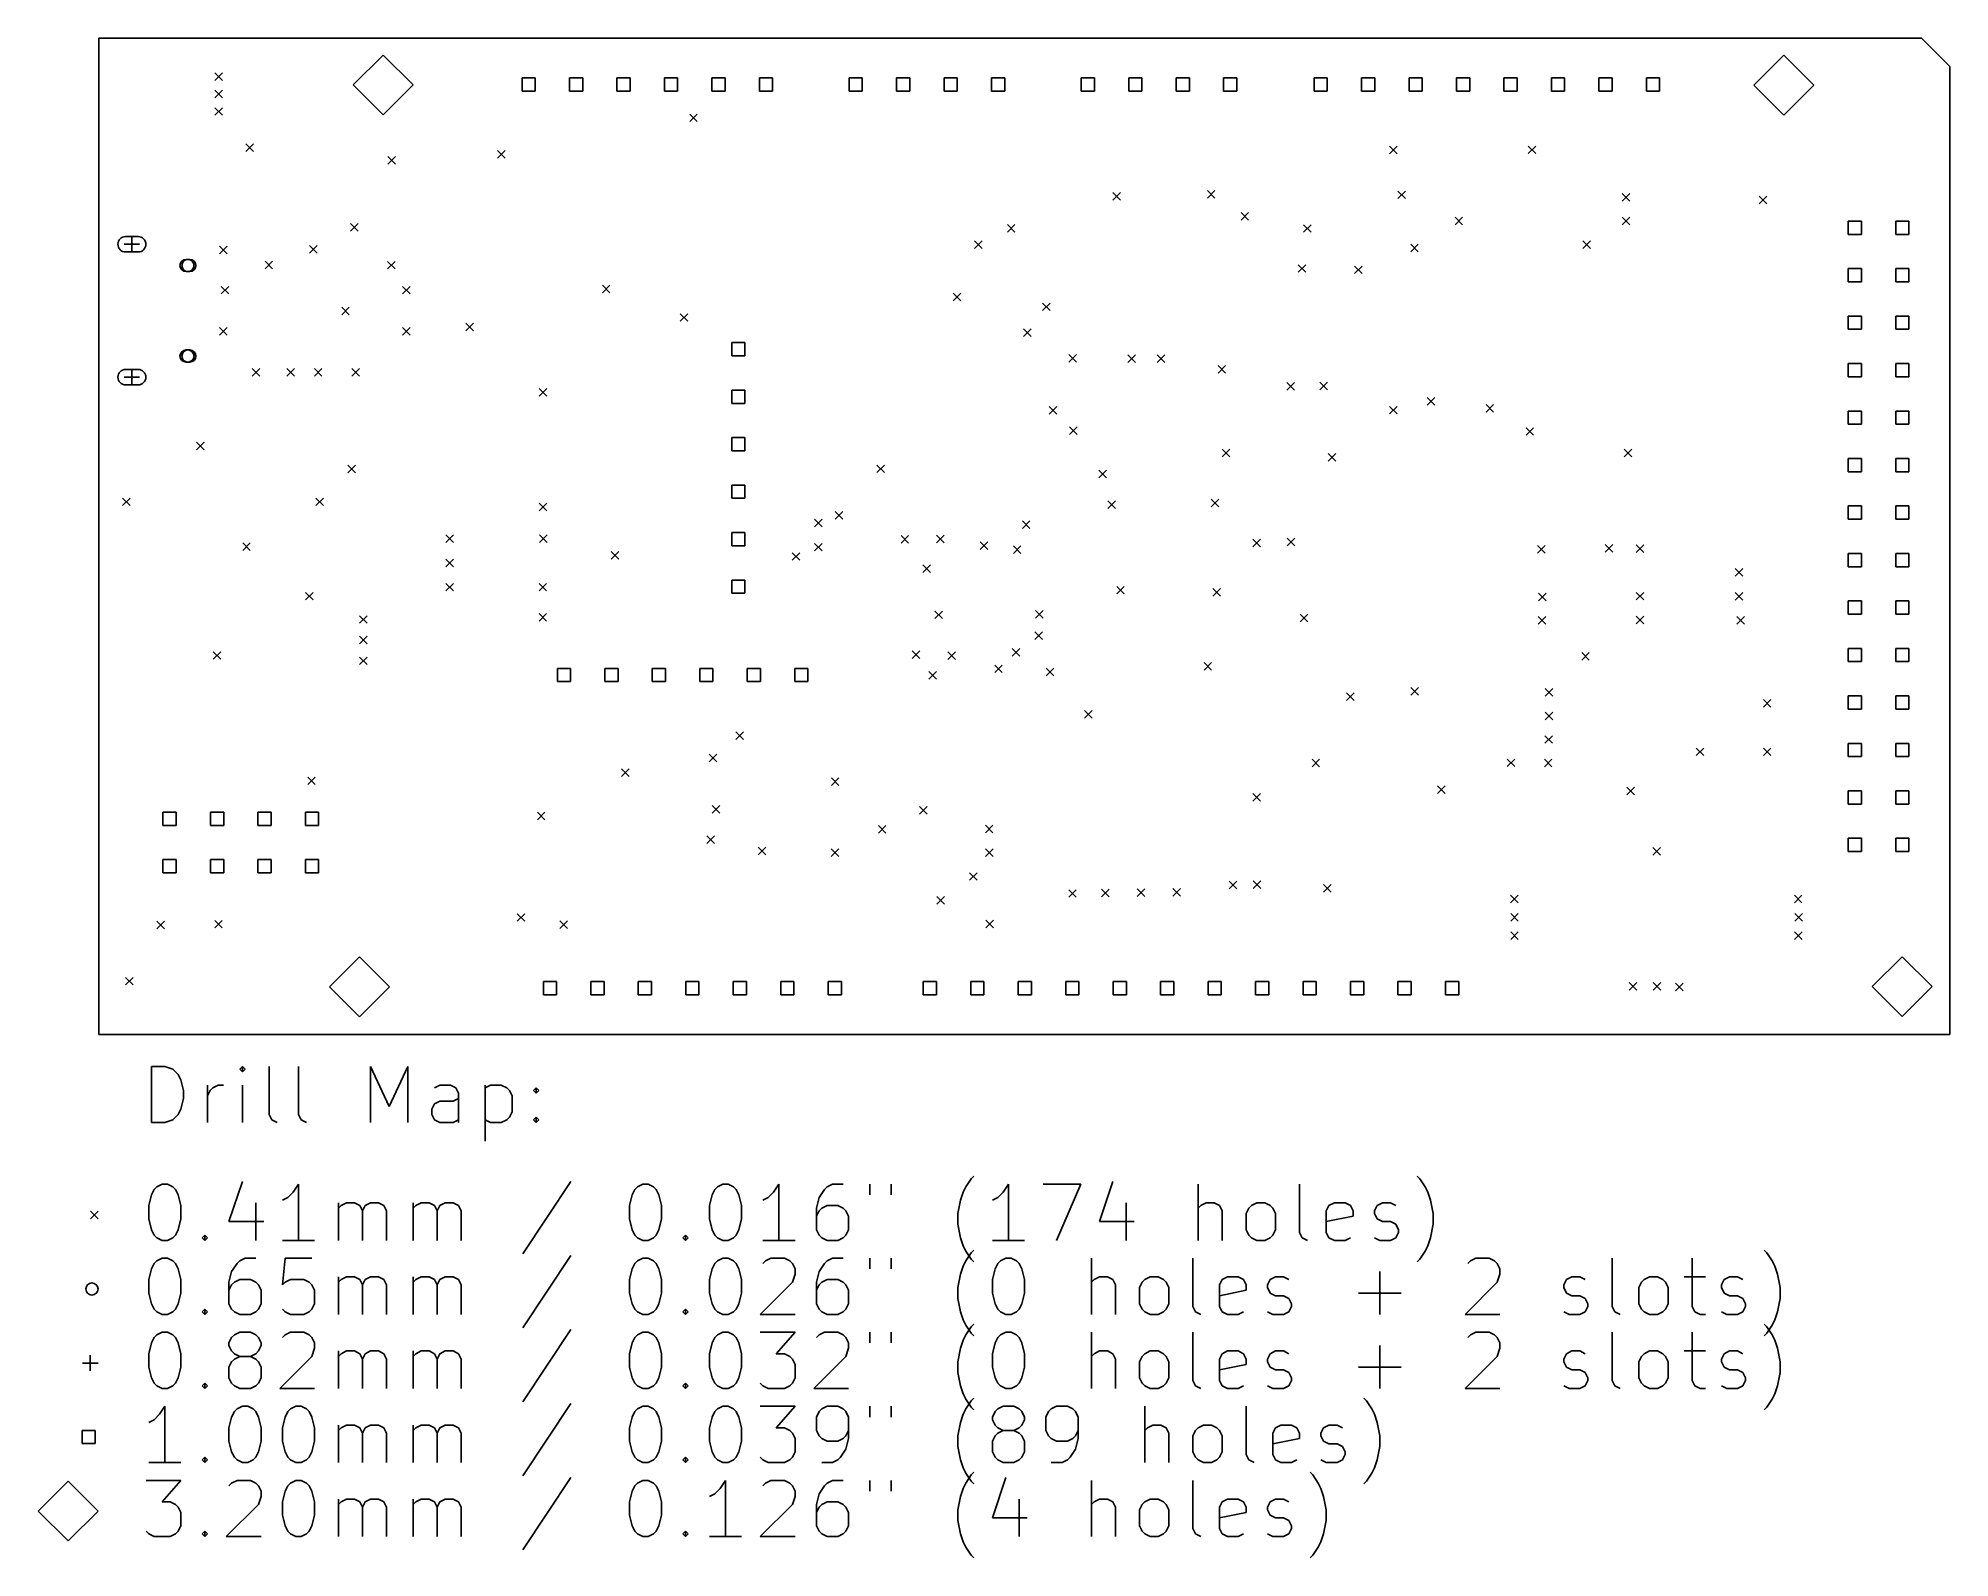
# Model space of a CAD drawing. Extents: x 3.45 to 7.48, y -5.57 to -2.37.
import ezdxf

# ---------------------------------------------------------------- set-up
doc = ezdxf.new("R2010")
doc.units = 0
doc.header["$MEASUREMENT"] = 0
doc.layers.add('BLACK', color=7, linetype='CONTINUOUS')

msp = doc.modelspace()

# ---------------------------------------------------------------- linework, layer by layer
at = {"layer": 'BLACK', "linetype": 'CONTINUOUS'}
for p, q in [((3.58031, -4.47165), (3.58031, -2.37283)), ((3.58031, -2.37283), (7.41929, -2.37283)), ((7.41929, -2.37283), (7.47913, -2.43268)), ((4.17913, -2.40827), (4.11614, -2.47126)), ((4.24213, -2.47126), (4.17913, -2.40827)), ((7.12953, -2.40866), (7.06654, -2.47165)), ((7.19252, -2.47165), (7.12953, -2.40866)), ((3.82468, -2.44554), (3.84068, -2.46154)), ((3.84068, -2.44554), (3.82468, -2.46154)), ((7.47913, -2.43268), (7.47913, -4.47165)), ((3.82468, -2.48255), (3.84068, -2.49855)), ((3.84068, -2.48255), (3.82468, -2.49855)), ((4.11614, -2.47126), (4.17913, -2.53425)), ((4.17913, -2.53425), (4.24213, -2.47126)), ((4.49935, -2.45655), (4.47151, -2.45655)), ((4.47151, -2.45655), (4.47151, -2.48439)), ((4.47151, -2.48439), (4.49935, -2.48439)), ((4.49935, -2.48439), (4.49935, -2.45655)), ((4.59935, -2.45655), (4.57151, -2.45655)), ((4.57151, -2.45655), (4.57151, -2.48439)), ((4.57151, -2.48439), (4.59935, -2.48439)), ((4.59935, -2.48439), (4.59935, -2.45655)), ((4.69935, -2.45655), (4.67151, -2.45655)), ((4.67151, -2.45655), (4.67151, -2.48439)), ((4.67151, -2.48439), (4.69935, -2.48439)), ((4.69935, -2.48439), (4.69935, -2.45655)), ((4.79935, -2.45655), (4.77151, -2.45655)), ((4.77151, -2.45655), (4.77151, -2.48439)), ((4.77151, -2.48439), (4.79935, -2.48439)), ((4.79935, -2.48439), (4.79935, -2.45655)), ((4.89935, -2.45655), (4.87151, -2.45655)), ((4.87151, -2.45655), (4.87151, -2.48439)), ((4.87151, -2.48439), (4.89935, -2.48439)), ((4.89935, -2.48439), (4.89935, -2.45655)), ((4.99935, -2.45655), (4.97151, -2.45655)), ((4.97151, -2.45655), (4.97151, -2.48439)), ((4.97151, -2.48439), (4.99935, -2.48439)), ((4.99935, -2.48439), (4.99935, -2.45655)), ((5.18833, -2.45655), (5.16049, -2.45655)), ((5.16049, -2.45655), (5.16049, -2.48439)), ((5.16049, -2.48439), (5.18833, -2.48439)), ((5.18833, -2.48439), (5.18833, -2.45655)), ((5.28833, -2.45655), (5.26049, -2.45655)), ((5.26049, -2.45655), (5.26049, -2.48439)), ((5.26049, -2.48439), (5.28833, -2.48439)), ((5.28833, -2.48439), (5.28833, -2.45655)), ((5.38833, -2.45655), (5.36049, -2.45655)), ((5.36049, -2.45655), (5.36049, -2.48439)), ((5.36049, -2.48439), (5.38833, -2.48439)), ((5.38833, -2.48439), (5.38833, -2.45655)), ((5.48833, -2.45655), (5.46049, -2.45655)), ((5.46049, -2.45655), (5.46049, -2.48439)), ((5.46049, -2.48439), (5.48833, -2.48439)), ((5.48833, -2.48439), (5.48833, -2.45655)), ((5.67731, -2.45655), (5.64947, -2.45655)), ((5.64947, -2.45655), (5.64947, -2.48439)), ((5.64947, -2.48439), (5.67731, -2.48439)), ((5.67731, -2.48439), (5.67731, -2.45655)), ((5.77731, -2.45655), (5.74947, -2.45655)), ((5.74947, -2.45655), (5.74947, -2.48439)), ((5.74947, -2.48439), (5.77731, -2.48439)), ((5.77731, -2.48439), (5.77731, -2.45655)), ((5.87731, -2.45655), (5.84947, -2.45655)), ((5.84947, -2.45655), (5.84947, -2.48439)), ((5.84947, -2.48439), (5.87731, -2.48439)), ((5.87731, -2.48439), (5.87731, -2.45655)), ((5.97731, -2.45655), (5.94947, -2.45655)), ((5.94947, -2.45655), (5.94947, -2.48439)), ((5.94947, -2.48439), (5.97731, -2.48439)), ((5.97731, -2.48439), (5.97731, -2.45655)), ((6.16786, -2.45655), (6.14002, -2.45655)), ((6.14002, -2.45655), (6.14002, -2.48439)), ((6.14002, -2.48439), (6.16786, -2.48439)), ((6.16786, -2.48439), (6.16786, -2.45655)), ((6.26786, -2.45655), (6.24002, -2.45655)), ((6.24002, -2.45655), (6.24002, -2.48439)), ((6.24002, -2.48439), (6.26786, -2.48439)), ((6.26786, -2.48439), (6.26786, -2.45655)), ((6.36786, -2.45655), (6.34002, -2.45655)), ((6.34002, -2.45655), (6.34002, -2.48439)), ((6.34002, -2.48439), (6.36786, -2.48439)), ((6.36786, -2.48439), (6.36786, -2.45655)), ((6.46786, -2.45655), (6.44002, -2.45655)), ((6.44002, -2.45655), (6.44002, -2.48439)), ((6.44002, -2.48439), (6.46786, -2.48439)), ((6.46786, -2.48439), (6.46786, -2.45655)), ((6.56786, -2.45655), (6.54002, -2.45655)), ((6.54002, -2.45655), (6.54002, -2.48439)), ((6.54002, -2.48439), (6.56786, -2.48439)), ((6.56786, -2.48439), (6.56786, -2.45655)), ((6.66786, -2.45655), (6.64002, -2.45655)), ((6.64002, -2.45655), (6.64002, -2.48439)), ((6.64002, -2.48439), (6.66786, -2.48439)), ((6.66786, -2.48439), (6.66786, -2.45655)), ((6.76786, -2.45655), (6.74002, -2.45655)), ((6.74002, -2.45655), (6.74002, -2.48439)), ((6.74002, -2.48439), (6.76786, -2.48439)), ((6.76786, -2.48439), (6.76786, -2.45655)), ((6.86786, -2.45655), (6.84002, -2.45655)), ((6.84002, -2.45655), (6.84002, -2.48439)), ((6.84002, -2.48439), (6.86786, -2.48439)), ((6.86786, -2.48439), (6.86786, -2.45655)), ((7.06654, -2.47165), (7.12953, -2.53465)), ((7.12953, -2.53465), (7.19252, -2.47165)), ((3.82468, -2.51917), (3.84068, -2.53517)), ((3.84068, -2.51917), (3.82468, -2.53517)), ((4.82468, -2.53255), (4.84068, -2.54855)), ((4.84068, -2.53255), (4.82468, -2.54855)), ((3.88964, -2.59515), (3.90564, -2.61115)), ((3.90564, -2.59515), (3.88964, -2.61115)), ((4.41976, -2.60932), (4.43576, -2.62532)), ((4.43576, -2.60932), (4.41976, -2.62532)), ((6.29869, -2.60027), (6.31469, -2.61627)), ((6.31469, -2.60027), (6.29869, -2.61627)), ((6.59121, -2.59987), (6.60721, -2.61587)), ((6.60721, -2.59987), (6.59121, -2.61587)), ((4.18885, -2.62192), (4.20485, -2.63792)), ((4.20485, -2.62192), (4.18885, -2.63792)), ((5.71602, -2.69791), (5.73202, -2.71391)), ((5.73202, -2.69791), (5.71602, -2.71391)), ((5.91523, -2.69357), (5.93123, -2.70957)), ((5.93123, -2.69357), (5.91523, -2.70957)), ((6.31641, -2.69476), (6.33241, -2.71076)), ((6.33241, -2.69476), (6.31641, -2.71076)), ((6.78924, -2.69987), (6.80524, -2.71587)), ((6.80524, -2.69987), (6.78924, -2.71587)), ((7.07783, -2.70539), (7.09383, -2.72139)), ((7.09383, -2.70539), (7.07783, -2.72139)), ((4.11011, -2.76326), (4.12611, -2.77926)), ((4.12611, -2.76326), (4.11011, -2.77926)), ((5.49397, -2.76523), (5.50997, -2.78123)), ((5.50997, -2.76523), (5.49397, -2.78123)), ((5.98609, -2.74003), (6.00209, -2.75603)), ((6.00209, -2.74003), (5.98609, -2.75603)), ((6.11798, -2.76562), (6.13398, -2.78162)), ((6.13398, -2.76562), (6.11798, -2.78162)), ((6.43688, -2.74987), (6.45288, -2.76587)), ((6.45288, -2.74987), (6.43688, -2.76587)), ((6.78924, -2.74987), (6.80524, -2.76587)), ((6.80524, -2.74987), (6.78924, -2.76587)), ((7.29305, -2.75813), (7.26521, -2.75813)), ((7.26521, -2.75813), (7.26521, -2.78597)), ((7.29305, -2.78597), (7.29305, -2.75813)), ((7.39305, -2.75813), (7.36521, -2.75813)), ((7.36521, -2.75813), (7.36521, -2.78597)), ((7.39305, -2.78597), (7.39305, -2.75813)), ((3.63337, -2.80684), (3.66585, -2.80684)), ((3.63632, -2.7906), (3.66289, -2.7906)), ((3.64961, -2.7906), (3.64961, -2.82308)), ((3.83452, -2.8109), (3.85052, -2.8269)), ((3.85052, -2.8109), (3.83452, -2.8269)), ((4.02389, -2.80972), (4.03989, -2.82572)), ((4.03989, -2.80972), (4.02389, -2.82572)), ((5.42468, -2.79987), (5.44068, -2.81587)), ((5.44068, -2.79987), (5.42468, -2.81587)), ((6.34357, -2.80696), (6.35957, -2.82296)), ((6.35957, -2.80696), (6.34357, -2.82296)), ((6.70617, -2.79987), (6.72217, -2.81587)), ((6.72217, -2.79987), (6.70617, -2.81587)), ((7.26521, -2.78597), (7.29305, -2.78597)), ((7.36521, -2.78597), (7.39305, -2.78597)), ((3.63632, -2.82308), (3.66289, -2.82308)), ((3.76378, -2.83858), (3.77165, -2.83858)), ((3.93019, -2.84239), (3.94619, -2.85839)), ((3.94619, -2.84239), (3.93019, -2.85839)), ((4.18806, -2.84279), (4.20406, -2.85879)), ((4.20406, -2.84279), (4.18806, -2.85879)), ((6.10657, -2.84987), (6.12257, -2.86587)), ((6.12257, -2.84987), (6.10657, -2.86587)), ((6.22546, -2.85263), (6.24146, -2.86863)), ((6.24146, -2.85263), (6.22546, -2.86863)), ((7.29305, -2.85813), (7.26521, -2.85813)), ((7.26521, -2.85813), (7.26521, -2.88597)), ((7.29305, -2.88597), (7.29305, -2.85813)), ((7.39305, -2.85813), (7.36521, -2.85813)), ((7.36521, -2.85813), (7.36521, -2.88597)), ((7.39305, -2.88597), (7.39305, -2.85813)), ((3.76378, -2.86417), (3.77165, -2.86417)), ((3.83797, -2.89554), (3.85397, -2.91154)), ((3.85397, -2.89554), (3.83797, -2.91154)), ((4.21995, -2.89554), (4.23595, -2.91154)), ((4.23595, -2.89554), (4.21995, -2.91154)), ((4.64082, -2.89318), (4.65682, -2.90918)), ((4.65682, -2.89318), (4.64082, -2.90918)), ((7.26521, -2.88597), (7.29305, -2.88597)), ((7.36521, -2.88597), (7.39305, -2.88597)), ((4.09161, -2.93946), (4.10761, -2.95546)), ((4.10761, -2.93946), (4.09161, -2.95546)), ((5.3798, -2.90972), (5.3958, -2.92572)), ((5.3958, -2.90972), (5.3798, -2.92572)), ((5.56798, -2.93058), (5.58398, -2.94658)), ((5.58398, -2.93058), (5.56798, -2.94658)), ((4.35342, -2.9733), (4.36942, -2.9893)), ((4.36942, -2.9733), (4.35342, -2.9893)), ((4.8046, -2.95302), (4.8206, -2.96902)), ((4.8206, -2.95302), (4.8046, -2.96902)), ((7.29305, -2.95813), (7.26521, -2.95813)), ((7.26521, -2.95813), (7.26521, -2.98597)), ((7.29305, -2.98597), (7.29305, -2.95813)), ((7.39305, -2.95813), (7.36521, -2.95813)), ((7.36521, -2.95813), (7.36521, -2.98597)), ((7.39305, -2.98597), (7.39305, -2.95813)), ((3.83452, -2.98216), (3.85052, -2.99816)), ((3.85052, -2.98216), (3.83452, -2.99816)), ((4.21995, -2.98216), (4.23595, -2.99816)), ((4.23595, -2.98216), (4.21995, -2.99816)), ((4.94101, -3.01407), (4.91317, -3.01407)), ((4.91317, -3.01407), (4.91317, -3.04191)), ((4.94101, -3.04191), (4.94101, -3.01407)), ((5.52783, -2.98491), (5.54383, -3.00091)), ((5.54383, -2.98491), (5.52783, -3.00091)), ((7.26521, -2.98597), (7.29305, -2.98597)), ((7.36521, -2.98597), (7.39305, -2.98597)), ((3.76378, -3.02953), (3.77165, -3.02953)), ((3.76378, -3.05512), (3.77165, -3.05512)), ((4.91317, -3.04191), (4.94101, -3.04191)), ((5.6235, -3.03885), (5.6395, -3.05485)), ((5.6395, -3.03885), (5.6235, -3.05485)), ((5.74791, -3.04003), (5.76391, -3.05603)), ((5.76391, -3.04003), (5.74791, -3.05603)), ((5.80932, -3.04003), (5.82532, -3.05603)), ((5.82532, -3.04003), (5.80932, -3.05603)), ((7.29305, -3.05813), (7.26521, -3.05813)), ((7.26521, -3.05813), (7.26521, -3.08597)), ((7.29305, -3.08597), (7.29305, -3.05813)), ((7.39305, -3.05813), (7.36521, -3.05813)), ((7.36521, -3.05813), (7.36521, -3.08597)), ((7.39305, -3.08597), (7.39305, -3.05813)), ((3.63337, -3.08686), (3.66585, -3.08686)), ((3.63632, -3.07062), (3.66289, -3.07062)), ((3.64961, -3.07062), (3.64961, -3.1031)), ((3.90302, -3.06877), (3.91902, -3.08477)), ((3.91902, -3.06877), (3.90302, -3.08477)), ((3.97586, -3.06877), (3.99186, -3.08477)), ((3.99186, -3.06877), (3.97586, -3.08477)), ((4.03413, -3.06877), (4.05013, -3.08477)), ((4.05013, -3.06877), (4.03413, -3.08477)), ((4.11287, -3.06877), (4.12887, -3.08477)), ((4.12887, -3.06877), (4.11287, -3.08477)), ((5.93767, -3.06247), (5.95367, -3.07847)), ((5.95367, -3.06247), (5.93767, -3.07847)), ((6.08294, -3.0983), (6.09894, -3.1143)), ((6.09894, -3.0983), (6.08294, -3.1143)), ((6.15224, -3.09712), (6.16824, -3.11312)), ((6.16824, -3.09712), (6.15224, -3.11312)), ((7.26521, -3.08597), (7.29305, -3.08597)), ((7.36521, -3.08597), (7.39305, -3.08597)), ((3.63632, -3.1031), (3.66289, -3.1031)), ((4.50775, -3.1109), (4.52375, -3.1269)), ((4.52375, -3.1109), (4.50775, -3.1269)), ((4.94101, -3.11407), (4.91317, -3.11407)), ((4.91317, -3.11407), (4.91317, -3.14191)), ((4.94101, -3.14191), (4.94101, -3.11407)), ((6.37822, -3.1294), (6.39422, -3.1454)), ((6.39422, -3.1294), (6.37822, -3.1454)), ((4.91317, -3.14191), (4.94101, -3.14191)), ((5.58176, -3.14869), (5.59776, -3.16469)), ((5.59776, -3.14869), (5.58176, -3.16469)), ((6.29869, -3.1483), (6.31469, -3.1643)), ((6.31469, -3.1483), (6.29869, -3.1643)), ((6.50224, -3.14436), (6.51824, -3.16036)), ((6.51824, -3.14436), (6.50224, -3.16036)), ((7.29305, -3.15813), (7.26521, -3.15813)), ((7.26521, -3.15813), (7.26521, -3.18597)), ((7.29305, -3.18597), (7.29305, -3.15813)), ((7.39305, -3.15813), (7.36521, -3.15813)), ((7.36521, -3.15813), (7.36521, -3.18597)), ((7.39305, -3.18597), (7.39305, -3.15813)), ((4.94101, -3.21407), (4.91317, -3.21407)), ((4.91317, -3.21407), (4.91317, -3.24191)), ((4.94101, -3.24191), (4.94101, -3.21407)), ((5.62468, -3.19161), (5.64068, -3.20761)), ((5.64068, -3.19161), (5.62468, -3.20761)), ((6.58649, -3.19318), (6.60249, -3.20918)), ((6.60249, -3.19318), (6.58649, -3.20918)), ((7.26521, -3.18597), (7.29305, -3.18597)), ((7.36521, -3.18597), (7.39305, -3.18597)), ((3.78595, -3.22389), (3.80195, -3.23989)), ((3.80195, -3.22389), (3.78595, -3.23989)), ((4.91317, -3.24191), (4.94101, -3.24191)), ((5.94633, -3.23846), (5.96233, -3.25446)), ((5.96233, -3.23846), (5.94633, -3.25446)), ((6.16956, -3.24791), (6.18556, -3.26391)), ((6.18556, -3.24791), (6.16956, -3.26391)), ((6.79357, -3.23846), (6.80957, -3.25446)), ((6.80957, -3.23846), (6.79357, -3.25446)), ((7.29305, -3.25813), (7.26521, -3.25813)), ((7.26521, -3.25813), (7.26521, -3.28597)), ((7.29305, -3.28597), (7.29305, -3.25813)), ((7.39305, -3.25813), (7.36521, -3.25813)), ((7.36521, -3.25813), (7.36521, -3.28597)), ((7.39305, -3.28597), (7.39305, -3.25813)), ((4.1046, -3.27231), (4.1206, -3.28831)), ((4.1206, -3.27231), (4.1046, -3.28831)), ((5.21917, -3.27192), (5.23517, -3.28792)), ((5.23517, -3.27192), (5.21917, -3.28792)), ((5.68649, -3.28294), (5.70249, -3.29894)), ((5.70249, -3.28294), (5.68649, -3.29894)), ((7.26521, -3.28597), (7.29305, -3.28597)), ((7.36521, -3.28597), (7.39305, -3.28597)), ((3.62999, -3.34141), (3.64599, -3.35741)), ((3.64599, -3.34141), (3.62999, -3.35741)), ((4.03747, -3.34141), (4.05347, -3.35741)), ((4.05347, -3.34141), (4.03747, -3.35741)), ((4.94101, -3.31407), (4.91317, -3.31407)), ((4.91317, -3.31407), (4.91317, -3.34191)), ((4.91317, -3.34191), (4.94101, -3.34191)), ((4.94101, -3.34191), (4.94101, -3.31407)), ((4.50775, -3.35224), (4.52375, -3.36824)), ((4.52375, -3.35224), (4.50775, -3.36824)), ((5.13098, -3.36995), (5.14698, -3.38595)), ((5.14698, -3.36995), (5.13098, -3.38595)), ((5.13098, -3.36995), (5.14698, -3.38595)), ((5.14698, -3.36995), (5.13098, -3.38595)), ((5.70578, -3.34712), (5.72178, -3.36312)), ((5.72178, -3.34712), (5.70578, -3.36312)), ((5.9235, -3.34397), (5.9395, -3.35997)), ((5.9395, -3.34397), (5.9235, -3.35997)), ((7.29305, -3.35813), (7.26521, -3.35813)), ((7.26521, -3.35813), (7.26521, -3.38597)), ((7.29305, -3.38597), (7.29305, -3.35813)), ((7.39305, -3.35813), (7.36521, -3.35813)), ((7.36521, -3.35813), (7.36521, -3.38597)), ((7.39305, -3.38597), (7.39305, -3.35813)), ((4.31129, -3.41877), (4.32729, -3.43477)), ((4.32729, -3.41877), (4.31129, -3.43477)), ((4.50814, -3.41877), (4.52414, -3.43477)), ((4.52414, -3.41877), (4.50814, -3.43477)), ((4.94101, -3.41407), (4.91317, -3.41407)), ((4.91317, -3.41407), (4.91317, -3.44191)), ((4.94101, -3.44191), (4.94101, -3.41407)), ((5.08767, -3.3857), (5.10367, -3.4017)), ((5.10367, -3.3857), (5.08767, -3.4017)), ((5.26995, -3.42035), (5.28595, -3.43635)), ((5.28595, -3.42035), (5.26995, -3.43635)), ((5.34476, -3.41956), (5.36076, -3.43556)), ((5.36076, -3.41956), (5.34476, -3.43556)), ((5.52546, -3.38964), (5.54146, -3.40564)), ((5.54146, -3.38964), (5.52546, -3.40564)), ((7.26521, -3.38597), (7.29305, -3.38597)), ((7.36521, -3.38597), (7.39305, -3.38597)), ((3.88309, -3.43599), (3.89909, -3.45199)), ((3.89909, -3.43599), (3.88309, -3.45199)), ((4.65909, -3.45399), (4.67509, -3.46999)), ((4.67509, -3.45399), (4.65909, -3.46999)), ((4.91317, -3.44191), (4.94101, -3.44191)), ((5.04043, -3.45657), (5.05643, -3.47257)), ((5.05643, -3.45657), (5.04043, -3.47257)), ((5.08767, -3.43688), (5.10367, -3.45288)), ((5.10367, -3.43688), (5.08767, -3.45288)), ((5.08767, -3.43688), (5.10367, -3.45288)), ((5.10367, -3.43688), (5.08767, -3.45288)), ((5.43688, -3.43373), (5.45288, -3.44973)), ((5.45288, -3.43373), (5.43688, -3.44973)), ((5.50657, -3.442), (5.52257, -3.458)), ((5.52257, -3.442), (5.50657, -3.458)), ((6.01129, -3.42783), (6.02729, -3.44383)), ((6.02729, -3.42783), (6.01129, -3.44383)), ((6.08334, -3.42625), (6.09934, -3.44225)), ((6.09934, -3.42625), (6.08334, -3.44225)), ((6.6109, -3.44161), (6.6269, -3.45761)), ((6.6269, -3.44161), (6.6109, -3.45761)), ((6.75302, -3.43924), (6.76902, -3.45524)), ((6.76902, -3.43924), (6.75302, -3.45524)), ((6.81877, -3.44003), (6.83477, -3.45603)), ((6.83477, -3.44003), (6.81877, -3.45603)), ((7.29305, -3.45813), (7.26521, -3.45813)), ((7.26521, -3.45813), (7.26521, -3.48597)), ((7.29305, -3.48597), (7.29305, -3.45813)), ((7.39305, -3.45813), (7.36521, -3.45813)), ((7.36521, -3.45813), (7.36521, -3.48597)), ((7.39305, -3.48597), (7.39305, -3.45813)), ((4.31129, -3.47035), (4.32729, -3.48635)), ((4.32729, -3.47035), (4.31129, -3.48635)), ((5.31602, -3.48216), (5.33202, -3.49816)), ((5.33202, -3.48216), (5.31602, -3.49816)), ((7.02704, -3.49003), (7.04304, -3.50603)), ((7.04304, -3.49003), (7.02704, -3.50603)), ((7.26521, -3.48597), (7.29305, -3.48597)), ((7.36521, -3.48597), (7.39305, -3.48597)), ((4.01562, -3.54003), (4.03162, -3.55603)), ((4.03162, -3.54003), (4.01562, -3.55603)), ((4.31129, -3.52113), (4.32729, -3.53713)), ((4.32729, -3.52113), (4.31129, -3.53713)), ((4.50735, -3.52113), (4.52335, -3.53713)), ((4.52335, -3.52113), (4.50735, -3.53713)), ((4.94101, -3.51407), (4.91317, -3.51407)), ((4.91317, -3.51407), (4.91317, -3.54191)), ((4.91317, -3.54191), (4.94101, -3.54191)), ((4.94101, -3.54191), (4.94101, -3.51407)), ((5.72428, -3.52743), (5.74028, -3.54343)), ((5.74028, -3.52743), (5.72428, -3.54343)), ((5.92665, -3.53216), (5.94265, -3.54816)), ((5.94265, -3.53216), (5.92665, -3.54816)), ((6.61287, -3.54161), (6.62887, -3.55761)), ((6.62887, -3.54161), (6.61287, -3.55761)), ((6.81877, -3.54003), (6.83477, -3.55603)), ((6.83477, -3.54003), (6.81877, -3.55603)), ((7.02704, -3.54043), (7.04304, -3.55643)), ((7.04304, -3.54043), (7.02704, -3.55643)), ((5.34121, -3.5794), (5.35721, -3.5954)), ((5.35721, -3.5794), (5.34121, -3.5954)), ((5.55342, -3.57861), (5.56942, -3.59461)), ((5.56942, -3.57861), (5.55342, -3.59461)), ((7.29305, -3.55813), (7.26521, -3.55813)), ((7.26521, -3.55813), (7.26521, -3.58597)), ((7.29305, -3.58597), (7.29305, -3.55813)), ((7.39305, -3.55813), (7.36521, -3.55813)), ((7.36521, -3.55813), (7.36521, -3.58597)), ((7.39305, -3.58597), (7.39305, -3.55813)), ((4.1294, -3.58924), (4.1454, -3.60524)), ((4.1454, -3.58924), (4.1294, -3.60524)), ((4.50735, -3.58452), (4.52335, -3.60052)), ((4.52335, -3.58452), (4.50735, -3.60052)), ((5.55184, -3.6235), (5.56784, -3.6395)), ((5.56784, -3.6235), (5.55184, -3.6395)), ((6.1109, -3.58609), (6.1269, -3.60209)), ((6.1269, -3.58609), (6.1109, -3.60209)), ((6.61208, -3.59082), (6.62808, -3.60682)), ((6.62808, -3.59082), (6.61208, -3.60682)), ((6.81877, -3.59043), (6.83477, -3.60643)), ((6.83477, -3.59043), (6.81877, -3.60643)), ((7.03058, -3.59082), (7.04658, -3.60682)), ((7.04658, -3.59082), (7.03058, -3.60682)), ((7.26521, -3.58597), (7.29305, -3.58597)), ((7.36521, -3.58597), (7.39305, -3.58597)), ((4.1294, -3.63255), (4.1454, -3.64855)), ((4.1454, -3.63255), (4.1294, -3.64855)), ((5.29318, -3.66326), (5.30918, -3.67926)), ((5.30918, -3.66326), (5.29318, -3.67926)), ((5.5042, -3.65854), (5.5202, -3.67454)), ((5.5202, -3.65854), (5.5042, -3.67454)), ((7.29305, -3.65813), (7.26521, -3.65813)), ((7.26521, -3.65813), (7.26521, -3.68597)), ((7.29305, -3.68597), (7.29305, -3.65813)), ((7.39305, -3.65813), (7.36521, -3.65813)), ((7.36521, -3.65813), (7.36521, -3.68597)), ((7.39305, -3.68597), (7.39305, -3.65813)), ((3.82109, -3.66499), (3.83709, -3.68099)), ((3.83709, -3.66499), (3.82109, -3.68099)), ((4.1294, -3.67625), (4.1454, -3.69225)), ((4.1454, -3.67625), (4.1294, -3.69225)), ((4.57376, -3.70025), (4.54592, -3.70025)), ((4.54592, -3.70025), (4.54592, -3.72809)), ((4.57376, -3.72809), (4.57376, -3.70025)), ((4.67376, -3.70025), (4.64592, -3.70025)), ((4.64592, -3.70025), (4.64592, -3.72809)), ((4.67376, -3.72809), (4.67376, -3.70025)), ((4.77376, -3.70025), (4.74592, -3.70025)), ((4.74592, -3.70025), (4.74592, -3.72809)), ((4.77376, -3.72809), (4.77376, -3.70025)), ((4.87376, -3.70025), (4.84592, -3.70025)), ((4.84592, -3.70025), (4.84592, -3.72809)), ((4.87376, -3.72809), (4.87376, -3.70025)), ((4.97376, -3.70025), (4.94592, -3.70025)), ((4.94592, -3.70025), (4.94592, -3.72809)), ((4.97376, -3.72809), (4.97376, -3.70025)), ((5.07376, -3.70025), (5.04592, -3.70025)), ((5.04592, -3.70025), (5.04592, -3.72809)), ((5.07376, -3.72809), (5.07376, -3.70025)), ((5.36877, -3.66523), (5.38477, -3.68123)), ((5.38477, -3.66523), (5.36877, -3.68123)), ((5.4672, -3.69318), (5.4832, -3.70918)), ((5.4832, -3.69318), (5.4672, -3.70918)), ((5.57586, -3.69987), (5.59186, -3.71587)), ((5.59186, -3.69987), (5.57586, -3.71587)), ((5.90814, -3.68806), (5.92414, -3.70406)), ((5.92414, -3.68806), (5.90814, -3.70406)), ((6.70381, -3.6668), (6.71981, -3.6828)), ((6.71981, -3.6668), (6.70381, -3.6828)), ((7.26521, -3.68597), (7.29305, -3.68597)), ((7.36521, -3.68597), (7.39305, -3.68597)), ((4.54592, -3.72809), (4.57376, -3.72809)), ((4.64592, -3.72809), (4.67376, -3.72809)), ((4.74592, -3.72809), (4.77376, -3.72809)), ((4.84592, -3.72809), (4.87376, -3.72809)), ((4.94592, -3.72809), (4.97376, -3.72809)), ((5.04592, -3.72809), (5.07376, -3.72809)), ((5.32861, -3.70657), (5.34461, -3.72257)), ((5.34461, -3.70657), (5.32861, -3.72257)), ((6.34377, -3.74062), (6.35977, -3.75662)), ((6.35977, -3.74062), (6.34377, -3.75662)), ((6.62665, -3.74239), (6.64265, -3.75839)), ((6.64265, -3.74239), (6.62665, -3.75839)), ((6.20814, -3.75184), (6.22414, -3.76784)), ((6.22414, -3.75184), (6.20814, -3.76784)), ((7.08649, -3.76562), (7.10249, -3.78162)), ((7.10249, -3.76562), (7.08649, -3.78162)), ((7.29305, -3.75813), (7.26521, -3.75813)), ((7.26521, -3.75813), (7.26521, -3.78597)), ((7.29305, -3.78597), (7.29305, -3.75813)), ((7.39305, -3.75813), (7.36521, -3.75813)), ((7.36521, -3.75813), (7.36521, -3.78597)), ((7.39305, -3.78597), (7.39305, -3.75813)), ((5.65657, -3.78885), (5.67257, -3.80485)), ((5.67257, -3.78885), (5.65657, -3.80485)), ((6.62661, -3.79234), (6.64261, -3.80834)), ((6.64261, -3.79234), (6.62661, -3.80834)), ((7.26521, -3.78597), (7.29305, -3.78597)), ((7.36521, -3.78597), (7.39305, -3.78597)), ((4.92209, -3.83399), (4.93809, -3.84999)), ((4.93809, -3.83399), (4.92209, -3.84999)), ((6.62625, -3.842), (6.64225, -3.858)), ((6.64225, -3.842), (6.62625, -3.858)), ((7.29305, -3.85813), (7.26521, -3.85813)), ((7.26521, -3.85813), (7.26521, -3.88597)), ((7.29305, -3.88597), (7.29305, -3.85813)), ((7.39305, -3.85813), (7.36521, -3.85813)), ((7.36521, -3.85813), (7.36521, -3.88597)), ((7.39305, -3.88597), (7.39305, -3.85813)), ((4.86602, -3.88123), (4.88202, -3.89723)), ((4.88202, -3.88123), (4.86602, -3.89723)), ((6.1357, -3.89161), (6.1517, -3.90761)), ((6.1517, -3.89161), (6.1357, -3.90761)), ((6.54672, -3.89121), (6.56272, -3.90721)), ((6.56272, -3.89121), (6.54672, -3.90721)), ((6.62507, -3.89161), (6.64107, -3.90761)), ((6.64107, -3.89161), (6.62507, -3.90761)), ((6.94476, -3.86798), (6.96076, -3.88398)), ((6.96076, -3.86798), (6.94476, -3.88398)), ((7.08649, -3.86798), (7.10249, -3.88398)), ((7.10249, -3.86798), (7.08649, -3.88398)), ((7.26521, -3.88597), (7.29305, -3.88597)), ((7.36521, -3.88597), (7.39305, -3.88597)), ((4.02009, -3.92899), (4.03609, -3.94499)), ((4.03609, -3.92899), (4.02009, -3.94499)), ((4.68098, -3.91169), (4.69698, -3.92769)), ((4.69698, -3.91169), (4.68098, -3.92769)), ((5.1231, -3.93058), (5.1391, -3.94658)), ((5.1391, -3.93058), (5.1231, -3.94658)), ((6.01129, -3.96405), (6.02729, -3.98005)), ((6.02729, -3.96405), (6.01129, -3.98005)), ((6.39987, -3.94791), (6.41587, -3.96391)), ((6.41587, -3.94791), (6.39987, -3.96391)), ((6.79909, -3.95027), (6.81509, -3.96627)), ((6.81509, -3.95027), (6.79909, -3.96627)), ((7.29305, -3.95813), (7.26521, -3.95813)), ((7.26521, -3.95813), (7.26521, -3.98597)), ((7.26521, -3.98597), (7.29305, -3.98597)), ((7.29305, -3.98597), (7.29305, -3.95813)), ((7.39305, -3.95813), (7.36521, -3.95813)), ((7.36521, -3.95813), (7.36521, -3.98597)), ((7.36521, -3.98597), (7.39305, -3.98597)), ((7.39305, -3.98597), (7.39305, -3.95813)), ((3.74301, -4.00307), (3.71517, -4.00307)), ((3.71517, -4.00307), (3.71517, -4.03091)), ((3.74301, -4.03091), (3.74301, -4.00307)), ((3.84301, -4.00307), (3.81517, -4.00307)), ((3.81517, -4.00307), (3.81517, -4.03091)), ((3.84301, -4.03091), (3.84301, -4.00307)), ((3.94301, -4.00307), (3.91517, -4.00307)), ((3.91517, -4.00307), (3.91517, -4.03091)), ((3.94301, -4.03091), (3.94301, -4.00307)), ((4.04301, -4.00307), (4.01517, -4.00307)), ((4.01517, -4.00307), (4.01517, -4.03091)), ((4.04301, -4.03091), (4.04301, -4.00307)), ((4.50386, -4.00322), (4.51986, -4.01922)), ((4.51986, -4.00322), (4.50386, -4.01922)), ((4.87212, -3.98905), (4.88812, -4.00505)), ((4.88812, -3.98905), (4.87212, -4.00505)), ((5.30893, -3.99121), (5.32493, -4.00721)), ((5.32493, -3.99121), (5.30893, -4.00721)), ((3.71517, -4.03091), (3.74301, -4.03091)), ((3.81517, -4.03091), (3.84301, -4.03091)), ((3.91517, -4.03091), (3.94301, -4.03091)), ((4.01517, -4.03091), (4.04301, -4.03091)), ((4.86109, -4.05299), (4.87709, -4.06899)), ((4.87709, -4.05299), (4.86109, -4.06899)), ((5.22209, -4.03099), (5.23809, -4.04699)), ((5.23809, -4.03099), (5.22209, -4.04699)), ((5.44751, -4.03058), (5.46351, -4.04658)), ((5.46351, -4.03058), (5.44751, -4.04658)), ((7.29305, -4.05813), (7.26521, -4.05813)), ((7.26521, -4.05813), (7.26521, -4.08597)), ((7.29305, -4.08597), (7.29305, -4.05813)), ((7.39305, -4.05813), (7.36521, -4.05813)), ((7.36521, -4.05813), (7.36521, -4.08597)), ((7.39305, -4.08597), (7.39305, -4.05813)), ((3.74301, -4.10307), (3.71517, -4.10307)), ((3.71517, -4.10307), (3.71517, -4.13091)), ((3.74301, -4.13091), (3.74301, -4.10307)), ((3.84301, -4.10307), (3.81517, -4.10307)), ((3.81517, -4.10307), (3.81517, -4.13091)), ((3.84301, -4.13091), (3.84301, -4.10307)), ((3.94301, -4.10307), (3.91517, -4.10307)), ((3.91517, -4.10307), (3.91517, -4.13091)), ((3.94301, -4.13091), (3.94301, -4.10307)), ((4.04301, -4.10307), (4.01517, -4.10307)), ((4.01517, -4.10307), (4.01517, -4.13091)), ((4.04301, -4.13091), (4.04301, -4.10307)), ((4.96909, -4.07699), (4.98509, -4.09299)), ((4.98509, -4.07699), (4.96909, -4.09299)), ((5.12271, -4.08058), (5.13871, -4.09658)), ((5.13871, -4.08058), (5.12271, -4.09658)), ((5.44791, -4.08058), (5.46391, -4.09658)), ((5.46391, -4.08058), (5.44791, -4.09658)), ((6.85381, -4.07743), (6.86981, -4.09343)), ((6.86981, -4.07743), (6.85381, -4.09343)), ((7.26521, -4.08597), (7.29305, -4.08597)), ((7.36521, -4.08597), (7.39305, -4.08597)), ((3.71517, -4.13091), (3.74301, -4.13091)), ((3.81517, -4.13091), (3.84301, -4.13091)), ((3.91517, -4.13091), (3.94301, -4.13091)), ((4.01517, -4.13091), (4.04301, -4.13091)), ((5.41444, -4.13058), (5.43044, -4.14658)), ((5.43044, -4.13058), (5.41444, -4.14658)), ((6.01169, -4.14751), (6.02769, -4.16351)), ((6.02769, -4.14751), (6.01169, -4.16351)), ((5.34554, -4.18098), (5.36154, -4.19698)), ((5.36154, -4.18098), (5.34554, -4.19698)), ((5.6231, -4.16641), (5.6391, -4.18241)), ((5.6391, -4.16641), (5.6231, -4.18241)), ((5.692, -4.16523), (5.708, -4.18123)), ((5.708, -4.16523), (5.692, -4.18123)), ((5.76759, -4.16483), (5.78359, -4.18083)), ((5.78359, -4.16483), (5.76759, -4.18083)), ((5.84239, -4.16405), (5.85839, -4.18005)), ((5.85839, -4.16405), (5.84239, -4.18005)), ((5.96129, -4.14869), (5.97729, -4.16469)), ((5.97729, -4.14869), (5.96129, -4.16469)), ((6.16011, -4.15539), (6.17611, -4.17139)), ((6.17611, -4.15539), (6.16011, -4.17139)), ((6.55381, -4.17783), (6.56981, -4.19383)), ((6.56981, -4.17783), (6.55381, -4.19383)), ((7.15184, -4.17783), (7.16784, -4.19383)), ((7.16784, -4.17783), (7.15184, -4.19383)), ((4.46109, -4.21699), (4.47709, -4.23299)), ((4.47709, -4.21699), (4.46109, -4.23299)), ((6.5542, -4.21641), (6.5702, -4.23241)), ((6.5702, -4.21641), (6.5542, -4.23241)), ((7.15263, -4.21641), (7.16863, -4.23241)), ((7.16863, -4.21641), (7.15263, -4.23241)), ((3.70209, -4.23299), (3.71809, -4.24899)), ((3.71809, -4.23299), (3.70209, -4.24899)), ((3.82409, -4.23099), (3.84009, -4.24699)), ((3.84009, -4.23099), (3.82409, -4.24699)), ((4.55109, -4.23199), (4.56709, -4.24799)), ((4.56709, -4.23199), (4.55109, -4.24799)), ((5.44869, -4.23058), (5.46469, -4.24658)), ((5.46469, -4.23058), (5.44869, -4.24658)), ((6.5542, -4.25499), (6.5702, -4.27099)), ((6.5702, -4.25499), (6.5542, -4.27099)), ((7.15224, -4.25499), (7.16824, -4.27099)), ((7.16824, -4.25499), (7.15224, -4.27099)), ((4.12913, -4.30787), (4.06614, -4.37087)), ((4.19213, -4.37087), (4.12913, -4.30787)), ((7.37874, -4.30748), (7.31575, -4.37047)), ((7.44173, -4.37047), (7.37874, -4.30748)), ((3.63609, -4.35099), (3.65209, -4.36699)), ((3.65209, -4.35099), (3.63609, -4.36699)), ((4.06614, -4.37087), (4.12913, -4.43386)), ((4.12913, -4.43386), (4.19213, -4.37087)), ((4.54423, -4.3597), (4.5164, -4.3597)), ((4.5164, -4.3597), (4.5164, -4.38754)), ((4.5164, -4.38754), (4.54423, -4.38754)), ((4.54423, -4.38754), (4.54423, -4.3597)), ((4.64423, -4.3597), (4.6164, -4.3597)), ((4.6164, -4.3597), (4.6164, -4.38754)), ((4.6164, -4.38754), (4.64423, -4.38754)), ((4.64423, -4.38754), (4.64423, -4.3597)), ((4.74423, -4.3597), (4.7164, -4.3597)), ((4.7164, -4.3597), (4.7164, -4.38754)), ((4.7164, -4.38754), (4.74423, -4.38754)), ((4.74423, -4.38754), (4.74423, -4.3597)), ((4.84423, -4.3597), (4.8164, -4.3597)), ((4.8164, -4.3597), (4.8164, -4.38754)), ((4.8164, -4.38754), (4.84423, -4.38754)), ((4.84423, -4.38754), (4.84423, -4.3597)), ((4.94423, -4.3597), (4.9164, -4.3597)), ((4.9164, -4.3597), (4.9164, -4.38754)), ((4.9164, -4.38754), (4.94423, -4.38754)), ((4.94423, -4.38754), (4.94423, -4.3597)), ((5.04423, -4.3597), (5.0164, -4.3597)), ((5.0164, -4.3597), (5.0164, -4.38754)), ((5.0164, -4.38754), (5.04423, -4.38754)), ((5.04423, -4.38754), (5.04423, -4.3597)), ((5.14423, -4.3597), (5.1164, -4.3597)), ((5.1164, -4.3597), (5.1164, -4.38754)), ((5.1164, -4.38754), (5.14423, -4.38754)), ((5.14423, -4.38754), (5.14423, -4.3597)), ((5.34463, -4.3597), (5.31679, -4.3597)), ((5.31679, -4.3597), (5.31679, -4.38754)), ((5.31679, -4.38754), (5.34463, -4.38754)), ((5.34463, -4.38754), (5.34463, -4.3597)), ((5.44463, -4.3597), (5.41679, -4.3597)), ((5.41679, -4.3597), (5.41679, -4.38754)), ((5.41679, -4.38754), (5.44463, -4.38754)), ((5.44463, -4.38754), (5.44463, -4.3597)), ((5.54463, -4.3597), (5.51679, -4.3597)), ((5.51679, -4.3597), (5.51679, -4.38754)), ((5.51679, -4.38754), (5.54463, -4.38754)), ((5.54463, -4.38754), (5.54463, -4.3597)), ((5.64463, -4.3597), (5.61679, -4.3597)), ((5.61679, -4.3597), (5.61679, -4.38754)), ((5.61679, -4.38754), (5.64463, -4.38754)), ((5.64463, -4.38754), (5.64463, -4.3597)), ((5.74463, -4.3597), (5.71679, -4.3597)), ((5.71679, -4.3597), (5.71679, -4.38754)), ((5.71679, -4.38754), (5.74463, -4.38754)), ((5.74463, -4.38754), (5.74463, -4.3597)), ((5.84463, -4.3597), (5.81679, -4.3597)), ((5.81679, -4.3597), (5.81679, -4.38754)), ((5.81679, -4.38754), (5.84463, -4.38754)), ((5.84463, -4.38754), (5.84463, -4.3597)), ((5.94463, -4.3597), (5.91679, -4.3597)), ((5.91679, -4.3597), (5.91679, -4.38754)), ((5.91679, -4.38754), (5.94463, -4.38754)), ((5.94463, -4.38754), (5.94463, -4.3597)), ((6.04463, -4.3597), (6.01679, -4.3597)), ((6.01679, -4.3597), (6.01679, -4.38754)), ((6.01679, -4.38754), (6.04463, -4.38754)), ((6.04463, -4.38754), (6.04463, -4.3597)), ((6.14463, -4.3597), (6.11679, -4.3597)), ((6.11679, -4.3597), (6.11679, -4.38754)), ((6.11679, -4.38754), (6.14463, -4.38754)), ((6.14463, -4.38754), (6.14463, -4.3597)), ((6.24463, -4.3597), (6.21679, -4.3597)), ((6.21679, -4.3597), (6.21679, -4.38754)), ((6.21679, -4.38754), (6.24463, -4.38754)), ((6.24463, -4.38754), (6.24463, -4.3597)), ((6.34463, -4.3597), (6.31679, -4.3597)), ((6.31679, -4.3597), (6.31679, -4.38754)), ((6.31679, -4.38754), (6.34463, -4.38754)), ((6.34463, -4.38754), (6.34463, -4.3597)), ((6.44463, -4.3597), (6.41679, -4.3597)), ((6.41679, -4.3597), (6.41679, -4.38754)), ((6.41679, -4.38754), (6.44463, -4.38754)), ((6.44463, -4.38754), (6.44463, -4.3597)), ((6.80381, -4.36208), (6.81981, -4.37808)), ((6.81981, -4.36208), (6.80381, -4.37808)), ((6.8546, -4.36208), (6.8706, -4.37808)), ((6.8706, -4.36208), (6.8546, -4.37808)), ((6.90145, -4.36326), (6.91745, -4.37926)), ((6.91745, -4.36326), (6.90145, -4.37926)), ((7.31575, -4.37047), (7.37874, -4.43346)), ((7.37874, -4.43346), (7.44173, -4.37047)), ((7.47913, -4.47165), (3.58031, -4.47165)), ((3.69111, -4.65697), (3.69111, -4.53886)), ((3.69111, -4.53886), (3.71924, -4.53886)), ((3.71924, -4.53886), (3.73611, -4.54449)), ((3.73611, -4.54449), (3.74736, -4.55574)), ((3.88234, -4.53886), (3.87672, -4.54449)), ((3.87672, -4.54449), (3.88234, -4.55011)), ((3.88796, -4.54449), (3.88234, -4.53886)), ((3.88234, -4.53886), (3.88234, -4.55011)), ((3.88234, -4.55011), (3.88796, -4.54449)), ((3.93858, -4.6401), (3.93858, -4.53886)), ((4.00045, -4.6401), (4.00045, -4.53886)), ((4.15231, -4.65697), (4.15231, -4.53886)), ((4.15231, -4.53886), (4.19168, -4.62323)), ((4.19168, -4.62323), (4.23105, -4.53886)), ((4.23105, -4.53886), (4.23105, -4.65697)), ((3.74736, -4.55574), (3.75298, -4.56699)), ((3.75298, -4.56699), (3.75861, -4.58948)), ((3.75861, -4.58948), (3.75861, -4.60636)), ((3.80922, -4.65697), (3.80922, -4.57823)), ((3.80922, -4.60073), (3.81485, -4.58948)), ((3.81485, -4.58948), (3.82047, -4.58386)), ((3.82047, -4.58386), (3.83172, -4.57823)), ((3.83172, -4.57823), (3.84297, -4.57823)), ((3.88234, -4.65697), (3.88234, -4.57823)), ((4.29854, -4.57823), (4.28729, -4.58386)), ((4.32103, -4.57823), (4.29854, -4.57823)), ((4.33228, -4.58386), (4.32103, -4.57823)), ((4.33791, -4.59511), (4.33228, -4.58386)), ((4.39415, -4.57823), (4.39415, -4.69634)), ((4.39415, -4.58386), (4.4054, -4.57823)), ((4.4054, -4.57823), (4.4279, -4.57823)), ((4.4279, -4.57823), (4.43915, -4.58386)), ((4.43915, -4.58386), (4.44477, -4.58948)), ((4.44477, -4.58948), (4.45039, -4.60073)), ((4.49539, -4.58948), (4.50101, -4.58386)), ((4.50101, -4.59511), (4.49539, -4.58948)), ((4.50101, -4.58386), (4.50664, -4.58948)), ((4.50101, -4.58386), (4.50101, -4.59511)), ((4.50664, -4.58948), (4.50101, -4.59511)), ((3.75298, -4.62885), (3.74736, -4.6401)), ((3.75861, -4.60636), (3.75298, -4.62885)), ((4.28166, -4.62885), (4.28729, -4.6176)), ((4.28166, -4.6401), (4.28166, -4.62885)), ((4.28729, -4.6176), (4.29854, -4.61198)), ((4.29854, -4.61198), (4.32666, -4.61198)), ((4.32666, -4.61198), (4.33791, -4.60636)), ((4.33791, -4.65697), (4.33791, -4.59511)), ((4.45039, -4.60073), (4.45039, -4.63448)), ((3.71924, -4.65697), (3.69111, -4.65697)), ((3.73611, -4.65135), (3.71924, -4.65697)), ((3.74736, -4.6401), (3.73611, -4.65135)), ((3.94421, -4.65135), (3.93858, -4.6401)), ((3.95546, -4.65697), (3.94421, -4.65135)), ((4.00607, -4.65135), (4.00045, -4.6401)), ((4.01732, -4.65697), (4.00607, -4.65135)), ((4.28729, -4.65135), (4.28166, -4.6401)), ((4.29854, -4.65697), (4.28729, -4.65135)), ((4.32666, -4.65697), (4.29854, -4.65697)), ((4.33791, -4.65135), (4.32666, -4.65697)), ((4.4054, -4.65697), (4.39415, -4.65135)), ((4.4279, -4.65697), (4.4054, -4.65697)), ((4.43915, -4.65135), (4.4279, -4.65697)), ((4.44477, -4.64573), (4.43915, -4.65135)), ((4.45039, -4.63448), (4.44477, -4.64573)), ((4.49539, -4.65135), (4.50101, -4.64573)), ((4.50101, -4.65697), (4.49539, -4.65135)), ((4.50101, -4.64573), (4.50664, -4.65135)), ((4.50101, -4.64573), (4.50101, -4.65697)), ((4.50664, -4.65135), (4.50101, -4.65697)), ((3.70236, -4.79252), (3.71361, -4.7869)), ((3.71361, -4.7869), (3.72486, -4.7869)), ((3.72486, -4.7869), (3.73611, -4.79252)), ((3.88234, -4.78127), (3.85422, -4.86564)), ((4.00045, -4.7869), (3.9892, -4.80377)), ((4.00045, -4.90501), (4.00045, -4.7869)), ((4.57413, -4.78127), (4.47289, -4.93313)), ((4.71474, -4.79252), (4.72598, -4.7869)), ((4.72598, -4.7869), (4.73723, -4.7869)), ((4.73723, -4.7869), (4.74848, -4.79252)), ((4.88346, -4.79252), (4.89471, -4.7869)), ((4.89471, -4.7869), (4.90596, -4.7869)), ((4.90596, -4.7869), (4.91721, -4.79252)), ((5.01282, -4.7869), (5.00157, -4.80377)), ((5.01282, -4.90501), (5.01282, -4.7869)), ((5.12531, -4.7869), (5.11406, -4.79252)), ((5.14781, -4.7869), (5.12531, -4.7869)), ((5.20405, -4.7869), (5.20405, -4.80939)), ((5.24904, -4.7869), (5.24904, -4.80939)), ((5.40652, -4.79252), (5.41777, -4.77565)), ((5.41777, -4.77565), (5.4234, -4.77002)), ((5.49651, -4.7869), (5.48526, -4.80377)), ((5.49651, -4.90501), (5.49651, -4.7869)), ((5.56963, -4.7869), (5.64837, -4.7869)), ((5.64837, -4.7869), (5.59775, -4.90501)), ((5.71586, -4.78127), (5.68774, -4.86564)), ((5.89584, -4.90501), (5.89584, -4.7869)), ((6.10956, -4.88813), (6.10956, -4.7869)), ((6.36265, -4.77565), (6.35703, -4.77002)), ((6.3739, -4.79252), (6.36265, -4.77565)), ((3.68549, -4.83189), (3.69111, -4.80939)), ((3.68549, -4.86001), (3.68549, -4.83189)), ((3.69111, -4.80939), (3.69674, -4.79814)), ((3.69674, -4.79814), (3.70236, -4.79252)), ((3.73611, -4.79252), (3.74173, -4.79814)), ((3.74173, -4.79814), (3.74736, -4.80939)), ((3.74736, -4.80939), (3.75298, -4.83189)), ((3.75298, -4.83189), (3.75298, -4.86001)), ((3.91046, -4.82627), (3.91046, -4.90501)), ((3.97795, -4.81502), (3.9667, -4.82064)), ((3.9892, -4.80377), (3.97795, -4.81502)), ((4.08481, -4.90501), (4.08481, -4.82627)), ((4.08481, -4.83751), (4.09044, -4.83189)), ((4.09044, -4.83189), (4.10169, -4.82627)), ((4.10169, -4.82627), (4.11856, -4.82627)), ((4.11856, -4.82627), (4.12981, -4.83189)), ((4.12981, -4.83189), (4.13543, -4.84314)), ((4.13543, -4.84314), (4.14106, -4.83189)), ((4.14106, -4.83189), (4.15231, -4.82627)), ((4.15231, -4.82627), (4.16918, -4.82627)), ((4.16918, -4.82627), (4.18043, -4.83189)), ((4.18043, -4.83189), (4.18605, -4.84314)), ((4.24229, -4.90501), (4.24229, -4.82627)), ((4.24229, -4.83751), (4.24792, -4.83189)), ((4.24792, -4.83189), (4.25917, -4.82627)), ((4.25917, -4.82627), (4.27604, -4.82627)), ((4.27604, -4.82627), (4.28729, -4.83189)), ((4.28729, -4.83189), (4.29291, -4.84314)), ((4.29291, -4.84314), (4.29854, -4.83189)), ((4.29854, -4.83189), (4.30979, -4.82627)), ((4.30979, -4.82627), (4.32666, -4.82627)), ((4.32666, -4.82627), (4.33791, -4.83189)), ((4.33791, -4.83189), (4.34353, -4.84314)), ((4.69786, -4.83189), (4.70349, -4.80939)), ((4.69786, -4.86001), (4.69786, -4.83189)), ((4.70349, -4.80939), (4.70911, -4.79814)), ((4.70911, -4.79814), (4.71474, -4.79252)), ((4.74848, -4.79252), (4.75411, -4.79814)), ((4.75411, -4.79814), (4.75973, -4.80939)), ((4.75973, -4.80939), (4.76535, -4.83189)), ((4.76535, -4.83189), (4.76535, -4.86001)), ((4.86659, -4.83189), (4.87222, -4.80939)), ((4.86659, -4.86001), (4.86659, -4.83189)), ((4.87222, -4.80939), (4.87784, -4.79814)), ((4.87784, -4.79814), (4.88346, -4.79252)), ((4.91721, -4.79252), (4.92283, -4.79814)), ((4.92283, -4.79814), (4.92846, -4.80939)), ((4.92846, -4.80939), (4.93408, -4.83189)), ((4.93408, -4.83189), (4.93408, -4.86001)), ((4.99033, -4.81502), (4.97908, -4.82064)), ((5.00157, -4.80377), (4.99033, -4.81502)), ((5.09719, -4.81502), (5.09156, -4.83751)), ((5.10844, -4.79814), (5.09719, -4.81502)), ((5.11406, -4.83189), (5.10281, -4.83751)), ((5.11406, -4.79252), (5.10844, -4.79814)), ((5.13656, -4.83189), (5.11406, -4.83189)), ((5.14781, -4.83751), (5.13656, -4.83189)), ((5.38965, -4.84876), (5.39528, -4.82064)), ((5.39528, -4.82064), (5.4009, -4.80377)), ((5.4009, -4.80377), (5.40652, -4.79252)), ((5.47402, -4.81502), (5.46277, -4.82064)), ((5.48526, -4.80377), (5.47402, -4.81502)), ((5.74398, -4.82627), (5.74398, -4.90501)), ((5.90146, -4.83189), (5.89584, -4.83751)), ((5.91271, -4.82627), (5.90146, -4.83189)), ((5.92958, -4.82627), (5.91271, -4.82627)), ((5.94083, -4.83189), (5.92958, -4.82627)), ((5.94646, -4.84314), (5.94083, -4.83189)), ((6.0027, -4.83751), (6.00832, -4.83189)), ((6.00832, -4.83189), (6.01957, -4.82627)), ((6.01957, -4.82627), (6.03645, -4.82627)), ((6.03645, -4.82627), (6.04769, -4.83189)), ((6.04769, -4.83189), (6.05332, -4.83751)), ((6.1658, -4.84314), (6.17143, -4.83189)), ((6.17143, -4.83189), (6.18268, -4.82627)), ((6.18268, -4.82627), (6.20517, -4.82627)), ((6.20517, -4.82627), (6.21642, -4.83189)), ((6.21642, -4.83189), (6.22205, -4.84314)), ((6.26704, -4.84314), (6.27267, -4.83189)), ((6.27267, -4.83189), (6.28391, -4.82627)), ((6.28391, -4.82627), (6.30079, -4.82627)), ((6.30079, -4.82627), (6.31204, -4.83189)), ((6.37953, -4.80377), (6.3739, -4.79252)), ((6.38515, -4.82064), (6.37953, -4.80377)), ((6.39078, -4.84876), (6.38515, -4.82064)), ((3.56235, -4.84357), (3.57835, -4.85957)), ((3.57835, -4.84357), (3.56235, -4.85957)), ((3.69111, -4.88251), (3.68549, -4.86001)), ((3.75298, -4.86001), (3.74736, -4.88251)), ((3.85422, -4.86564), (3.92733, -4.86564)), ((4.13543, -4.84314), (4.13543, -4.90501)), ((4.18605, -4.84314), (4.18605, -4.90501)), ((4.29291, -4.84314), (4.29291, -4.90501)), ((4.34353, -4.84314), (4.34353, -4.90501)), ((4.70349, -4.88251), (4.69786, -4.86001)), ((4.76535, -4.86001), (4.75973, -4.88251)), ((4.87222, -4.88251), (4.86659, -4.86001)), ((4.93408, -4.86001), (4.92846, -4.88251)), ((5.09156, -4.83751), (5.09156, -4.88251)), ((5.09719, -4.84314), (5.09156, -4.85439)), ((5.10281, -4.83751), (5.09719, -4.84314)), ((5.15343, -4.84314), (5.14781, -4.83751)), ((5.15906, -4.85439), (5.15343, -4.84314)), ((5.15906, -4.88251), (5.15906, -4.85439)), ((5.38965, -4.87126), (5.38965, -4.84876)), ((5.39528, -4.89938), (5.38965, -4.87126)), ((5.68774, -4.86564), (5.76085, -4.86564)), ((5.94646, -4.90501), (5.94646, -4.84314)), ((5.99708, -4.84876), (6.0027, -4.83751)), ((5.99708, -4.88251), (5.99708, -4.84876)), ((6.05332, -4.83751), (6.05894, -4.84876)), ((6.05894, -4.84876), (6.05894, -4.88251)), ((6.1658, -4.88813), (6.1658, -4.84314)), ((6.22205, -4.85439), (6.1658, -4.86564)), ((6.22205, -4.84314), (6.22205, -4.85439)), ((6.26704, -4.84876), (6.26704, -4.84314)), ((6.27267, -4.86001), (6.26704, -4.84876)), ((6.28391, -4.86564), (6.27267, -4.86001)), ((6.30079, -4.86564), (6.28391, -4.86564)), ((6.31204, -4.87126), (6.30079, -4.86564)), ((6.31766, -4.88251), (6.31204, -4.87126)), ((6.38515, -4.89938), (6.39078, -4.87126)), ((6.39078, -4.87126), (6.39078, -4.84876)), ((3.69674, -4.89376), (3.69111, -4.88251)), ((3.70236, -4.89938), (3.69674, -4.89376)), ((3.71361, -4.90501), (3.70236, -4.89938)), ((3.72486, -4.90501), (3.71361, -4.90501)), ((3.73611, -4.89938), (3.72486, -4.90501)), ((3.74173, -4.89376), (3.73611, -4.89938)), ((3.74736, -4.88251), (3.74173, -4.89376)), ((3.79798, -4.89938), (3.8036, -4.89376)), ((3.8036, -4.90501), (3.79798, -4.89938)), ((3.8036, -4.89376), (3.80922, -4.89938)), ((3.8036, -4.89376), (3.8036, -4.90501)), ((3.80922, -4.89938), (3.8036, -4.90501)), ((4.0342, -4.90501), (3.9667, -4.90501)), ((4.70911, -4.89376), (4.70349, -4.88251)), ((4.71474, -4.89938), (4.70911, -4.89376)), ((4.72598, -4.90501), (4.71474, -4.89938)), ((4.73723, -4.90501), (4.72598, -4.90501)), ((4.74848, -4.89938), (4.73723, -4.90501)), ((4.75411, -4.89376), (4.74848, -4.89938)), ((4.75973, -4.88251), (4.75411, -4.89376)), ((4.81035, -4.89938), (4.81597, -4.89376)), ((4.81597, -4.90501), (4.81035, -4.89938)), ((4.81597, -4.89376), (4.8216, -4.89938)), ((4.81597, -4.89376), (4.81597, -4.90501)), ((4.8216, -4.89938), (4.81597, -4.90501)), ((4.87784, -4.89376), (4.87222, -4.88251)), ((4.88346, -4.89938), (4.87784, -4.89376)), ((4.89471, -4.90501), (4.88346, -4.89938)), ((4.90596, -4.90501), (4.89471, -4.90501)), ((4.91721, -4.89938), (4.90596, -4.90501)), ((4.92283, -4.89376), (4.91721, -4.89938)), ((4.92846, -4.88251), (4.92283, -4.89376)), ((5.04657, -4.90501), (4.97908, -4.90501)), ((5.09156, -4.88251), (5.09719, -4.89376)), ((5.09719, -4.89376), (5.10281, -4.89938)), ((5.10281, -4.89938), (5.11406, -4.90501)), ((5.11406, -4.90501), (5.13656, -4.90501)), ((5.13656, -4.90501), (5.14781, -4.89938)), ((5.14781, -4.89938), (5.15343, -4.89376)), ((5.15343, -4.89376), (5.15906, -4.88251)), ((5.4009, -4.91625), (5.39528, -4.89938)), ((5.53026, -4.90501), (5.46277, -4.90501)), ((6.0027, -4.89376), (5.99708, -4.88251)), ((6.00832, -4.89938), (6.0027, -4.89376)), ((6.01957, -4.90501), (6.00832, -4.89938)), ((6.03645, -4.90501), (6.01957, -4.90501)), ((6.04769, -4.89938), (6.03645, -4.90501)), ((6.05332, -4.89376), (6.04769, -4.89938)), ((6.05894, -4.88251), (6.05332, -4.89376)), ((6.11519, -4.89938), (6.10956, -4.88813)), ((6.12643, -4.90501), (6.11519, -4.89938)), ((6.17143, -4.89938), (6.1658, -4.88813)), ((6.18268, -4.90501), (6.17143, -4.89938)), ((6.20517, -4.90501), (6.18268, -4.90501)), ((6.21642, -4.89938), (6.20517, -4.90501)), ((6.26704, -4.89938), (6.27829, -4.90501)), ((6.27829, -4.90501), (6.30079, -4.90501)), ((6.30079, -4.90501), (6.31204, -4.89938)), ((6.31204, -4.89938), (6.31766, -4.88813)), ((6.31766, -4.88813), (6.31766, -4.88251)), ((6.37953, -4.91625), (6.38515, -4.89938)), ((3.69674, -4.95405), (3.70236, -4.94843)), ((3.70236, -4.94843), (3.71361, -4.9428)), ((3.71361, -4.9428), (3.72486, -4.9428)), ((3.72486, -4.9428), (3.73611, -4.94843)), ((3.73611, -4.94843), (3.74173, -4.95405)), ((3.87672, -4.94843), (3.87109, -4.95405)), ((3.88796, -4.9428), (3.87672, -4.94843)), ((3.91046, -4.9428), (3.88796, -4.9428)), ((3.97233, -4.9428), (3.9667, -4.99904)), ((4.02857, -4.9428), (3.97233, -4.9428)), ((4.57413, -4.93718), (4.47289, -5.08903)), ((4.70911, -4.95405), (4.71474, -4.94843)), ((4.71474, -4.94843), (4.72598, -4.9428)), ((4.72598, -4.9428), (4.73723, -4.9428)), ((4.73723, -4.9428), (4.74848, -4.94843)), ((4.74848, -4.94843), (4.75411, -4.95405)), ((4.87784, -4.95405), (4.88346, -4.94843)), ((4.88346, -4.94843), (4.89471, -4.9428)), ((4.89471, -4.9428), (4.90596, -4.9428)), ((4.90596, -4.9428), (4.91721, -4.94843)), ((4.91721, -4.94843), (4.92283, -4.95405)), ((4.97908, -4.95405), (4.9847, -4.94843)), ((4.9847, -4.94843), (4.99595, -4.9428)), ((4.99595, -4.9428), (5.02407, -4.9428)), ((5.02407, -4.9428), (5.03532, -4.94843)), ((5.03532, -4.94843), (5.04094, -4.95405)), ((5.11406, -4.94843), (5.10844, -4.95405)), ((5.12531, -4.9428), (5.11406, -4.94843)), ((5.14781, -4.9428), (5.12531, -4.9428)), ((5.20405, -4.9428), (5.20405, -4.9653)), ((5.24904, -4.9428), (5.24904, -4.9653)), ((5.40652, -4.9275), (5.4009, -4.91625)), ((5.4009, -4.95967), (5.40652, -4.94843)), ((5.41777, -4.94438), (5.40652, -4.9275)), ((5.40652, -4.94843), (5.41777, -4.93155)), ((5.41777, -4.93155), (5.4234, -4.92593)), ((5.4234, -4.95), (5.41777, -4.94438)), ((5.47402, -4.95405), (5.47964, -4.94843)), ((5.47964, -4.94843), (5.49089, -4.9428)), ((5.49089, -4.9428), (5.50214, -4.9428)), ((5.50214, -4.9428), (5.51339, -4.94843)), ((5.51339, -4.94843), (5.51901, -4.95405)), ((5.67087, -5.06091), (5.67087, -4.9428)), ((5.88459, -5.04404), (5.88459, -4.9428)), ((6.35703, -4.95), (6.36265, -4.94438)), ((6.36265, -4.94438), (6.3739, -4.9275)), ((6.3739, -4.9275), (6.37953, -4.91625)), ((6.46389, -4.95405), (6.46952, -4.94843)), ((6.46952, -4.94843), (6.48076, -4.9428)), ((6.48076, -4.9428), (6.50889, -4.9428)), ((6.50889, -4.9428), (6.52013, -4.94843)), ((6.52013, -4.94843), (6.52576, -4.95405)), ((6.7676, -5.04404), (6.7676, -4.9428)), ((6.93633, -4.9428), (6.93633, -5.04404)), ((7.09381, -4.93155), (7.08819, -4.92593)), ((7.10506, -4.94843), (7.09381, -4.93155)), ((7.11069, -4.95967), (7.10506, -4.94843)), ((3.68549, -4.9878), (3.69111, -4.9653)), ((3.68549, -5.01592), (3.68549, -4.9878)), ((3.69111, -4.9653), (3.69674, -4.95405)), ((3.74173, -4.95405), (3.74736, -4.9653)), ((3.74736, -4.9653), (3.75298, -4.9878)), ((3.75298, -4.9878), (3.75298, -5.01592)), ((3.85984, -4.97092), (3.85422, -4.99342)), ((3.87109, -4.95405), (3.85984, -4.97092)), ((3.87672, -4.9878), (3.86547, -4.99342)), ((3.89921, -4.9878), (3.87672, -4.9878)), ((3.91046, -4.99342), (3.89921, -4.9878)), ((3.97233, -4.99342), (3.98358, -4.9878)), ((3.98358, -4.9878), (4.0117, -4.9878)), ((4.0117, -4.9878), (4.02295, -4.99342)), ((4.08481, -5.06091), (4.08481, -4.98217)), ((4.08481, -4.99342), (4.09044, -4.9878)), ((4.09044, -4.9878), (4.10169, -4.98217)), ((4.10169, -4.98217), (4.11856, -4.98217)), ((4.11856, -4.98217), (4.12981, -4.9878)), ((4.12981, -4.9878), (4.13543, -4.99904)), ((4.13543, -4.99904), (4.14106, -4.9878)), ((4.14106, -4.9878), (4.15231, -4.98217)), ((4.15231, -4.98217), (4.16918, -4.98217)), ((4.16918, -4.98217), (4.18043, -4.9878)), ((4.18043, -4.9878), (4.18605, -4.99904)), ((4.24229, -5.06091), (4.24229, -4.98217)), ((4.24229, -4.99342), (4.24792, -4.9878)), ((4.24792, -4.9878), (4.25917, -4.98217)), ((4.25917, -4.98217), (4.27604, -4.98217)), ((4.27604, -4.98217), (4.28729, -4.9878)), ((4.28729, -4.9878), (4.29291, -4.99904)), ((4.29291, -4.99904), (4.29854, -4.9878)), ((4.29854, -4.9878), (4.30979, -4.98217)), ((4.30979, -4.98217), (4.32666, -4.98217)), ((4.32666, -4.98217), (4.33791, -4.9878)), ((4.33791, -4.9878), (4.34353, -4.99904)), ((4.69786, -4.9878), (4.70349, -4.9653)), ((4.69786, -5.01592), (4.69786, -4.9878)), ((4.70349, -4.9653), (4.70911, -4.95405)), ((4.75411, -4.95405), (4.75973, -4.9653)), ((4.75973, -4.9653), (4.76535, -4.9878)), ((4.76535, -4.9878), (4.76535, -5.01592)), ((4.86659, -4.9878), (4.87222, -4.9653)), ((4.86659, -5.01592), (4.86659, -4.9878)), ((4.87222, -4.9653), (4.87784, -4.95405)), ((4.92283, -4.95405), (4.92846, -4.9653)), ((4.92846, -4.9653), (4.93408, -4.9878)), ((4.93408, -4.9878), (4.93408, -5.01592)), ((5.04094, -4.95405), (5.04657, -4.9653)), ((5.04657, -4.97655), (5.04094, -4.99342)), ((5.04657, -4.9653), (5.04657, -4.97655)), ((5.09719, -4.97092), (5.09156, -4.99342)), ((5.10844, -4.95405), (5.09719, -4.97092)), ((5.11406, -4.9878), (5.10281, -4.99342)), ((5.13656, -4.9878), (5.11406, -4.9878)), ((5.14781, -4.99342), (5.13656, -4.9878)), ((5.38965, -5.00467), (5.39528, -4.97655)), ((5.39528, -4.97655), (5.4009, -4.95967)), ((5.46277, -4.9878), (5.46839, -4.9653)), ((5.46277, -5.01592), (5.46277, -4.9878)), ((5.46839, -4.9653), (5.47402, -4.95405)), ((5.51901, -4.95405), (5.52463, -4.9653)), ((5.52463, -4.9653), (5.53026, -4.9878)), ((5.53026, -4.9878), (5.53026, -5.01592)), ((5.67649, -4.9878), (5.67087, -4.99342)), ((5.68774, -4.98217), (5.67649, -4.9878)), ((5.70461, -4.98217), (5.68774, -4.98217)), ((5.71586, -4.9878), (5.70461, -4.98217)), ((5.72148, -4.99904), (5.71586, -4.9878)), ((5.77773, -4.99342), (5.78335, -4.9878)), ((5.78335, -4.9878), (5.7946, -4.98217)), ((5.7946, -4.98217), (5.81147, -4.98217)), ((5.81147, -4.98217), (5.82272, -4.9878)), ((5.82272, -4.9878), (5.82835, -4.99342)), ((5.94083, -4.99904), (5.94646, -4.9878)), ((5.94646, -4.9878), (5.95771, -4.98217)), ((5.95771, -4.98217), (5.9802, -4.98217)), ((5.9802, -4.98217), (5.99145, -4.9878)), ((5.99145, -4.9878), (5.99708, -4.99904)), ((6.04207, -4.99904), (6.04769, -4.9878)), ((6.04769, -4.9878), (6.05894, -4.98217)), ((6.05894, -4.98217), (6.07582, -4.98217)), ((6.07582, -4.98217), (6.08706, -4.9878)), ((6.27829, -5.06091), (6.27829, -4.97092)), ((6.52576, -4.95405), (6.53138, -4.9653)), ((6.53138, -4.97655), (6.52576, -4.99342)), ((6.53138, -4.9653), (6.53138, -4.97655)), ((6.66637, -4.99904), (6.67199, -4.9878)), ((6.67199, -4.9878), (6.68324, -4.98217)), ((6.68324, -4.98217), (6.70011, -4.98217)), ((6.70011, -4.98217), (6.71136, -4.9878)), ((6.82947, -4.99342), (6.8351, -4.9878)), ((6.8351, -4.9878), (6.84634, -4.98217)), ((6.84634, -4.98217), (6.86322, -4.98217)), ((6.86322, -4.98217), (6.87447, -4.9878)), ((6.87447, -4.9878), (6.88009, -4.99342)), ((6.91946, -4.98217), (6.96445, -4.98217)), ((6.9982, -4.99904), (7.00382, -4.9878)), ((7.00382, -4.9878), (7.01507, -4.98217)), ((7.01507, -4.98217), (7.03195, -4.98217)), ((7.03195, -4.98217), (7.04319, -4.9878)), ((7.11631, -4.97655), (7.11069, -4.95967)), ((7.12193, -5.00467), (7.11631, -4.97655)), ((3.69111, -5.03841), (3.68549, -5.01592)), ((3.75298, -5.01592), (3.74736, -5.03841)), ((3.85422, -4.99342), (3.85422, -5.03841)), ((3.85984, -4.99904), (3.85422, -5.01029)), ((3.86547, -4.99342), (3.85984, -4.99904)), ((3.91609, -4.99904), (3.91046, -4.99342)), ((3.92171, -5.01029), (3.91609, -4.99904)), ((3.92171, -5.03841), (3.92171, -5.01029)), ((3.9667, -4.99904), (3.97233, -4.99342)), ((4.02295, -4.99342), (4.02857, -4.99904)), ((4.02857, -4.99904), (4.0342, -5.01029)), ((4.0342, -5.01029), (4.0342, -5.03841)), ((4.13543, -4.99904), (4.13543, -5.06091)), ((4.18605, -4.99904), (4.18605, -5.06091)), ((4.29291, -4.99904), (4.29291, -5.06091)), ((4.34353, -4.99904), (4.34353, -5.06091)), ((4.70349, -5.03841), (4.69786, -5.01592)), ((4.76535, -5.01592), (4.75973, -5.03841)), ((4.87222, -5.03841), (4.86659, -5.01592)), ((4.93408, -5.01592), (4.92846, -5.03841)), ((5.04094, -4.99342), (4.97345, -5.06091)), ((5.09156, -4.99342), (5.09156, -5.03841)), ((5.09719, -4.99904), (5.09156, -5.01029)), ((5.10281, -4.99342), (5.09719, -4.99904)), ((5.15343, -4.99904), (5.14781, -4.99342)), ((5.15906, -5.01029), (5.15343, -4.99904)), ((5.15906, -5.03841), (5.15906, -5.01029)), ((5.38965, -5.02717), (5.38965, -5.00467)), ((5.39528, -5.05529), (5.38965, -5.02717)), ((5.46839, -5.03841), (5.46277, -5.01592)), ((5.53026, -5.01592), (5.52463, -5.03841)), ((5.72148, -5.06091), (5.72148, -4.99904)), ((5.7721, -5.00467), (5.77773, -4.99342)), ((5.7721, -5.03841), (5.7721, -5.00467)), ((5.82835, -4.99342), (5.83397, -5.00467)), ((5.83397, -5.00467), (5.83397, -5.03841)), ((5.94083, -5.04404), (5.94083, -4.99904)), ((5.99708, -5.01029), (5.94083, -5.02154)), ((5.99708, -4.99904), (5.99708, -5.01029)), ((6.04207, -5.00467), (6.04207, -4.99904)), ((6.04769, -5.01592), (6.04207, -5.00467)), ((6.05894, -5.02154), (6.04769, -5.01592)), ((6.07582, -5.02154), (6.05894, -5.02154)), ((6.08706, -5.02717), (6.07582, -5.02154)), ((6.09269, -5.03841), (6.08706, -5.02717)), ((6.2333, -5.01592), (6.32328, -5.01592)), ((6.52576, -4.99342), (6.45827, -5.06091)), ((6.66637, -5.00467), (6.66637, -4.99904)), ((6.67199, -5.01592), (6.66637, -5.00467)), ((6.68324, -5.02154), (6.67199, -5.01592)), ((6.70011, -5.02154), (6.68324, -5.02154)), ((6.71136, -5.02717), (6.70011, -5.02154)), ((6.71699, -5.03841), (6.71136, -5.02717)), ((6.82385, -5.00467), (6.82947, -4.99342)), ((6.82385, -5.03841), (6.82385, -5.00467)), ((6.88009, -4.99342), (6.88571, -5.00467)), ((6.88571, -5.00467), (6.88571, -5.03841)), ((6.9982, -5.00467), (6.9982, -4.99904)), ((7.00382, -5.01592), (6.9982, -5.00467)), ((7.01507, -5.02154), (7.00382, -5.01592)), ((7.03195, -5.02154), (7.01507, -5.02154)), ((7.04319, -5.02717), (7.03195, -5.02154)), ((7.04882, -5.03841), (7.04319, -5.02717)), ((7.11631, -5.05529), (7.12193, -5.02717)), ((7.12193, -5.02717), (7.12193, -5.00467)), ((3.69674, -5.04966), (3.69111, -5.03841)), ((3.70236, -5.05529), (3.69674, -5.04966)), ((3.71361, -5.06091), (3.70236, -5.05529)), ((3.72486, -5.06091), (3.71361, -5.06091)), ((3.73611, -5.05529), (3.72486, -5.06091)), ((3.74173, -5.04966), (3.73611, -5.05529)), ((3.74736, -5.03841), (3.74173, -5.04966)), ((3.79798, -5.05529), (3.8036, -5.04966)), ((3.8036, -5.06091), (3.79798, -5.05529)), ((3.8036, -5.04966), (3.80922, -5.05529)), ((3.8036, -5.04966), (3.8036, -5.06091)), ((3.80922, -5.05529), (3.8036, -5.06091)), ((3.85422, -5.03841), (3.85984, -5.04966)), ((3.85984, -5.04966), (3.86547, -5.05529)), ((3.86547, -5.05529), (3.87672, -5.06091)), ((3.87672, -5.06091), (3.89921, -5.06091)), ((3.89921, -5.06091), (3.91046, -5.05529)), ((3.91046, -5.05529), (3.91609, -5.04966)), ((3.91609, -5.04966), (3.92171, -5.03841)), ((3.97233, -5.05529), (3.9667, -5.04966)), ((3.98358, -5.06091), (3.97233, -5.05529)), ((4.0117, -5.06091), (3.98358, -5.06091)), ((4.02295, -5.05529), (4.0117, -5.06091)), ((4.02857, -5.04966), (4.02295, -5.05529)), ((4.0342, -5.03841), (4.02857, -5.04966)), ((4.70911, -5.04966), (4.70349, -5.03841)), ((4.71474, -5.05529), (4.70911, -5.04966)), ((4.72598, -5.06091), (4.71474, -5.05529)), ((4.73723, -5.06091), (4.72598, -5.06091)), ((4.74848, -5.05529), (4.73723, -5.06091)), ((4.75411, -5.04966), (4.74848, -5.05529)), ((4.75973, -5.03841), (4.75411, -5.04966)), ((4.81035, -5.05529), (4.81597, -5.04966)), ((4.81597, -5.06091), (4.81035, -5.05529)), ((4.81597, -5.04966), (4.8216, -5.05529)), ((4.81597, -5.04966), (4.81597, -5.06091)), ((4.8216, -5.05529), (4.81597, -5.06091)), ((4.87784, -5.04966), (4.87222, -5.03841)), ((4.88346, -5.05529), (4.87784, -5.04966)), ((4.89471, -5.06091), (4.88346, -5.05529)), ((4.90596, -5.06091), (4.89471, -5.06091)), ((4.91721, -5.05529), (4.90596, -5.06091)), ((4.92283, -5.04966), (4.91721, -5.05529)), ((4.92846, -5.03841), (4.92283, -5.04966)), ((4.97345, -5.06091), (5.04657, -5.06091)), ((5.09156, -5.03841), (5.09719, -5.04966)), ((5.09719, -5.04966), (5.10281, -5.05529)), ((5.10281, -5.05529), (5.11406, -5.06091)), ((5.11406, -5.06091), (5.13656, -5.06091)), ((5.13656, -5.06091), (5.14781, -5.05529)), ((5.14781, -5.05529), (5.15343, -5.04966)), ((5.15343, -5.04966), (5.15906, -5.03841)), ((5.4009, -5.07216), (5.39528, -5.05529)), ((5.40652, -5.08341), (5.4009, -5.07216)), ((5.47402, -5.04966), (5.46839, -5.03841)), ((5.47964, -5.05529), (5.47402, -5.04966)), ((5.49089, -5.06091), (5.47964, -5.05529)), ((5.50214, -5.06091), (5.49089, -5.06091)), ((5.51339, -5.05529), (5.50214, -5.06091)), ((5.51901, -5.04966), (5.51339, -5.05529)), ((5.52463, -5.03841), (5.51901, -5.04966)), ((5.77773, -5.04966), (5.7721, -5.03841)), ((5.78335, -5.05529), (5.77773, -5.04966)), ((5.7946, -5.06091), (5.78335, -5.05529)), ((5.81147, -5.06091), (5.7946, -5.06091)), ((5.82272, -5.05529), (5.81147, -5.06091)), ((5.82835, -5.04966), (5.82272, -5.05529)), ((5.83397, -5.03841), (5.82835, -5.04966)), ((5.89021, -5.05529), (5.88459, -5.04404)), ((5.90146, -5.06091), (5.89021, -5.05529)), ((5.94646, -5.05529), (5.94083, -5.04404)), ((5.95771, -5.06091), (5.94646, -5.05529)), ((5.9802, -5.06091), (5.95771, -5.06091)), ((5.99145, -5.05529), (5.9802, -5.06091)), ((6.04207, -5.05529), (6.05332, -5.06091)), ((6.05332, -5.06091), (6.07582, -5.06091)), ((6.07582, -5.06091), (6.08706, -5.05529)), ((6.08706, -5.05529), (6.09269, -5.04404)), ((6.09269, -5.04404), (6.09269, -5.03841)), ((6.45827, -5.06091), (6.53138, -5.06091)), ((6.66637, -5.05529), (6.67762, -5.06091)), ((6.67762, -5.06091), (6.70011, -5.06091)), ((6.70011, -5.06091), (6.71136, -5.05529)), ((6.71136, -5.05529), (6.71699, -5.04404)), ((6.71699, -5.04404), (6.71699, -5.03841)), ((6.77323, -5.05529), (6.7676, -5.04404)), ((6.78448, -5.06091), (6.77323, -5.05529)), ((6.82947, -5.04966), (6.82385, -5.03841)), ((6.8351, -5.05529), (6.82947, -5.04966)), ((6.84634, -5.06091), (6.8351, -5.05529)), ((6.86322, -5.06091), (6.84634, -5.06091)), ((6.87447, -5.05529), (6.86322, -5.06091)), ((6.88009, -5.04966), (6.87447, -5.05529)), ((6.88571, -5.03841), (6.88009, -5.04966)), ((6.93633, -5.04404), (6.94196, -5.05529)), ((6.94196, -5.05529), (6.95321, -5.06091)), ((6.95321, -5.06091), (6.96445, -5.06091)), ((6.9982, -5.05529), (7.00945, -5.06091)), ((7.00945, -5.06091), (7.03195, -5.06091)), ((7.03195, -5.06091), (7.04319, -5.05529)), ((7.04319, -5.05529), (7.04882, -5.04404)), ((7.04882, -5.04404), (7.04882, -5.03841)), ((7.10506, -5.08341), (7.11069, -5.07216)), ((7.11069, -5.07216), (7.11631, -5.05529)), ((3.69111, -5.1212), (3.69674, -5.10996)), ((3.69674, -5.10996), (3.70236, -5.10433)), ((3.70236, -5.10433), (3.71361, -5.09871)), ((3.71361, -5.09871), (3.72486, -5.09871)), ((3.72486, -5.09871), (3.73611, -5.10433)), ((3.73611, -5.10433), (3.74173, -5.10996)), ((3.74173, -5.10996), (3.74736, -5.1212)), ((3.85422, -5.1212), (3.85984, -5.10996)), ((3.85984, -5.10996), (3.86547, -5.10433)), ((3.86547, -5.10433), (3.87672, -5.09871)), ((3.87672, -5.09871), (3.89921, -5.09871)), ((3.89921, -5.09871), (3.91046, -5.10433)), ((3.91046, -5.10433), (3.91609, -5.10996)), ((3.91609, -5.10996), (3.92171, -5.1212)), ((3.9667, -5.10996), (3.97233, -5.10433)), ((3.97233, -5.10433), (3.98358, -5.09871)), ((3.98358, -5.09871), (4.0117, -5.09871)), ((4.0117, -5.09871), (4.02295, -5.10433)), ((4.02295, -5.10433), (4.02857, -5.10996)), ((4.02857, -5.10996), (4.0342, -5.1212)), ((4.57413, -5.09308), (4.47289, -5.24494)), ((4.70349, -5.1212), (4.70911, -5.10996)), ((4.70911, -5.10996), (4.71474, -5.10433)), ((4.71474, -5.10433), (4.72598, -5.09871)), ((4.72598, -5.09871), (4.73723, -5.09871)), ((4.73723, -5.09871), (4.74848, -5.10433)), ((4.74848, -5.10433), (4.75411, -5.10996)), ((4.75411, -5.10996), (4.75973, -5.1212)), ((4.87222, -5.1212), (4.87784, -5.10996)), ((4.87784, -5.10996), (4.88346, -5.10433)), ((4.88346, -5.10433), (4.89471, -5.09871)), ((4.89471, -5.09871), (4.90596, -5.09871)), ((4.90596, -5.09871), (4.91721, -5.10433)), ((4.91721, -5.10433), (4.92283, -5.10996)), ((4.92283, -5.10996), (4.92846, -5.1212)), ((4.97345, -5.09871), (5.04657, -5.09871)), ((5.04657, -5.09871), (5.0072, -5.1437)), ((5.09156, -5.10996), (5.09719, -5.10433)), ((5.09719, -5.10433), (5.10844, -5.09871)), ((5.10844, -5.09871), (5.13656, -5.09871)), ((5.13656, -5.09871), (5.14781, -5.10433)), ((5.14781, -5.10433), (5.15343, -5.10996)), ((5.15343, -5.10996), (5.15906, -5.1212)), ((5.20405, -5.09871), (5.20405, -5.1212)), ((5.24904, -5.09871), (5.24904, -5.1212)), ((5.4009, -5.11558), (5.40652, -5.10433)), ((5.41777, -5.10028), (5.40652, -5.08341)), ((5.40652, -5.10433), (5.41777, -5.08746)), ((5.41777, -5.08746), (5.4234, -5.08183)), ((5.4234, -5.10591), (5.41777, -5.10028)), ((5.46839, -5.1212), (5.47402, -5.10996)), ((5.47402, -5.10996), (5.47964, -5.10433)), ((5.47964, -5.10433), (5.49089, -5.09871)), ((5.49089, -5.09871), (5.50214, -5.09871)), ((5.50214, -5.09871), (5.51339, -5.10433)), ((5.51339, -5.10433), (5.51901, -5.10996)), ((5.51901, -5.10996), (5.52463, -5.1212)), ((5.67087, -5.21682), (5.67087, -5.09871)), ((5.88459, -5.19994), (5.88459, -5.09871)), ((6.46389, -5.10996), (6.46952, -5.10433)), ((6.46952, -5.10433), (6.48076, -5.09871)), ((6.48076, -5.09871), (6.50889, -5.09871)), ((6.50889, -5.09871), (6.52013, -5.10433)), ((6.52013, -5.10433), (6.52576, -5.10996)), ((6.52576, -5.10996), (6.53138, -5.1212)), ((6.7676, -5.19994), (6.7676, -5.09871)), ((6.93633, -5.09871), (6.93633, -5.19994)), ((7.09381, -5.08746), (7.08819, -5.08183)), ((7.08819, -5.10591), (7.09381, -5.10028)), ((7.09381, -5.10028), (7.10506, -5.08341)), ((7.10506, -5.10433), (7.09381, -5.08746)), ((7.11069, -5.11558), (7.10506, -5.10433)), ((3.56211, -5.14715), (3.56211, -5.17963)), ((3.68549, -5.1437), (3.69111, -5.1212)), ((3.68549, -5.17182), (3.68549, -5.1437)), ((3.74736, -5.1212), (3.75298, -5.1437)), ((3.75298, -5.1437), (3.75298, -5.17182)), ((3.85422, -5.12683), (3.85422, -5.1212)), ((3.85984, -5.13808), (3.85422, -5.12683)), ((3.86547, -5.1437), (3.85984, -5.13808)), ((3.87672, -5.14933), (3.86547, -5.1437)), ((3.87672, -5.14933), (3.86547, -5.15495)), ((3.89921, -5.14933), (3.87672, -5.14933)), ((3.91046, -5.1437), (3.89921, -5.14933)), ((3.91046, -5.15495), (3.89921, -5.14933)), ((3.91609, -5.13808), (3.91046, -5.1437)), ((3.92171, -5.12683), (3.91609, -5.13808)), ((3.92171, -5.1212), (3.92171, -5.12683)), ((4.02857, -5.14933), (3.96108, -5.21682)), ((4.0342, -5.13245), (4.02857, -5.14933)), ((4.0342, -5.1212), (4.0342, -5.13245)), ((4.08481, -5.21682), (4.08481, -5.13808)), ((4.08481, -5.14933), (4.09044, -5.1437)), ((4.09044, -5.1437), (4.10169, -5.13808)), ((4.10169, -5.13808), (4.11856, -5.13808)), ((4.11856, -5.13808), (4.12981, -5.1437)), ((4.12981, -5.1437), (4.13543, -5.15495)), ((4.13543, -5.15495), (4.14106, -5.1437)), ((4.14106, -5.1437), (4.15231, -5.13808)), ((4.15231, -5.13808), (4.16918, -5.13808)), ((4.16918, -5.13808), (4.18043, -5.1437)), ((4.18043, -5.1437), (4.18605, -5.15495)), ((4.24229, -5.21682), (4.24229, -5.13808)), ((4.24229, -5.14933), (4.24792, -5.1437)), ((4.24792, -5.1437), (4.25917, -5.13808)), ((4.25917, -5.13808), (4.27604, -5.13808)), ((4.27604, -5.13808), (4.28729, -5.1437)), ((4.28729, -5.1437), (4.29291, -5.15495)), ((4.29291, -5.15495), (4.29854, -5.1437)), ((4.29854, -5.1437), (4.30979, -5.13808)), ((4.30979, -5.13808), (4.32666, -5.13808)), ((4.32666, -5.13808), (4.33791, -5.1437)), ((4.33791, -5.1437), (4.34353, -5.15495)), ((4.69786, -5.1437), (4.70349, -5.1212)), ((4.69786, -5.17182), (4.69786, -5.1437)), ((4.75973, -5.1212), (4.76535, -5.1437)), ((4.76535, -5.1437), (4.76535, -5.17182)), ((4.86659, -5.1437), (4.87222, -5.1212)), ((4.86659, -5.17182), (4.86659, -5.1437)), ((4.92846, -5.1212), (4.93408, -5.1437)), ((4.93408, -5.1437), (4.93408, -5.17182)), ((5.0072, -5.1437), (5.02407, -5.1437)), ((5.02407, -5.1437), (5.03532, -5.14933)), ((5.03532, -5.14933), (5.04094, -5.15495)), ((5.15343, -5.14933), (5.08594, -5.21682)), ((5.15906, -5.13245), (5.15343, -5.14933)), ((5.15906, -5.1212), (5.15906, -5.13245)), ((5.38965, -5.16057), (5.39528, -5.13245)), ((5.39528, -5.13245), (5.4009, -5.11558)), ((5.46277, -5.1437), (5.46839, -5.1212)), ((5.46277, -5.17182), (5.46277, -5.1437)), ((5.52463, -5.1212), (5.53026, -5.1437)), ((5.53026, -5.1437), (5.53026, -5.17182)), ((5.67649, -5.1437), (5.67087, -5.14933)), ((5.68774, -5.13808), (5.67649, -5.1437)), ((5.70461, -5.13808), (5.68774, -5.13808)), ((5.71586, -5.1437), (5.70461, -5.13808)), ((5.72148, -5.15495), (5.71586, -5.1437)), ((5.7721, -5.16057), (5.77773, -5.14933)), ((5.77773, -5.14933), (5.78335, -5.1437)), ((5.78335, -5.1437), (5.7946, -5.13808)), ((5.7946, -5.13808), (5.81147, -5.13808)), ((5.81147, -5.13808), (5.82272, -5.1437)), ((5.82272, -5.1437), (5.82835, -5.14933)), ((5.82835, -5.14933), (5.83397, -5.16057)), ((5.94083, -5.15495), (5.94646, -5.1437)), ((5.94646, -5.1437), (5.95771, -5.13808)), ((5.95771, -5.13808), (5.9802, -5.13808)), ((5.9802, -5.13808), (5.99145, -5.1437)), ((5.99145, -5.1437), (5.99708, -5.15495)), ((6.04207, -5.15495), (6.04769, -5.1437)), ((6.04769, -5.1437), (6.05894, -5.13808)), ((6.05894, -5.13808), (6.07582, -5.13808)), ((6.07582, -5.13808), (6.08706, -5.1437)), ((6.27829, -5.21682), (6.27829, -5.12683)), ((6.52576, -5.14933), (6.45827, -5.21682)), ((6.53138, -5.13245), (6.52576, -5.14933)), ((6.53138, -5.1212), (6.53138, -5.13245)), ((6.66637, -5.15495), (6.67199, -5.1437)), ((6.67199, -5.1437), (6.68324, -5.13808)), ((6.68324, -5.13808), (6.70011, -5.13808)), ((6.70011, -5.13808), (6.71136, -5.1437)), ((6.82385, -5.16057), (6.82947, -5.14933)), ((6.82947, -5.14933), (6.8351, -5.1437)), ((6.8351, -5.1437), (6.84634, -5.13808)), ((6.84634, -5.13808), (6.86322, -5.13808)), ((6.86322, -5.13808), (6.87447, -5.1437)), ((6.87447, -5.1437), (6.88009, -5.14933)), ((6.88009, -5.14933), (6.88571, -5.16057)), ((6.91946, -5.13808), (6.96445, -5.13808)), ((6.9982, -5.15495), (7.00382, -5.1437)), ((7.00382, -5.1437), (7.01507, -5.13808)), ((7.01507, -5.13808), (7.03195, -5.13808)), ((7.03195, -5.13808), (7.04319, -5.1437)), ((7.11631, -5.13245), (7.11069, -5.11558)), ((7.12193, -5.16057), (7.11631, -5.13245)), ((3.54587, -5.16339), (3.57835, -5.16339)), ((3.69111, -5.19432), (3.68549, -5.17182)), ((3.69674, -5.20557), (3.69111, -5.19432)), ((3.74736, -5.19432), (3.74173, -5.20557)), ((3.75298, -5.17182), (3.74736, -5.19432)), ((3.85984, -5.16057), (3.85422, -5.17182)), ((3.85422, -5.17182), (3.85422, -5.19432)), ((3.85422, -5.19432), (3.85984, -5.20557)), ((3.86547, -5.15495), (3.85984, -5.16057)), ((3.91609, -5.16057), (3.91046, -5.15495)), ((3.92171, -5.17182), (3.91609, -5.16057)), ((3.91609, -5.20557), (3.92171, -5.19432)), ((3.92171, -5.19432), (3.92171, -5.17182)), ((4.13543, -5.15495), (4.13543, -5.21682)), ((4.18605, -5.15495), (4.18605, -5.21682)), ((4.29291, -5.15495), (4.29291, -5.21682)), ((4.34353, -5.15495), (4.34353, -5.21682)), ((4.70349, -5.19432), (4.69786, -5.17182)), ((4.70911, -5.20557), (4.70349, -5.19432)), ((4.75973, -5.19432), (4.75411, -5.20557)), ((4.76535, -5.17182), (4.75973, -5.19432)), ((4.87222, -5.19432), (4.86659, -5.17182)), ((4.87784, -5.20557), (4.87222, -5.19432)), ((4.92846, -5.19432), (4.92283, -5.20557)), ((4.93408, -5.17182), (4.92846, -5.19432)), ((5.04094, -5.15495), (5.04657, -5.1662)), ((5.04657, -5.19432), (5.04094, -5.20557)), ((5.04657, -5.1662), (5.04657, -5.19432)), ((5.38965, -5.18307), (5.38965, -5.16057)), ((5.39528, -5.21119), (5.38965, -5.18307)), ((5.46839, -5.19432), (5.46277, -5.17182)), ((5.47402, -5.20557), (5.46839, -5.19432)), ((5.52463, -5.19432), (5.51901, -5.20557)), ((5.53026, -5.17182), (5.52463, -5.19432)), ((5.72148, -5.21682), (5.72148, -5.15495)), ((5.7721, -5.19432), (5.7721, -5.16057)), ((5.77773, -5.20557), (5.7721, -5.19432)), ((5.83397, -5.19432), (5.82835, -5.20557)), ((5.83397, -5.16057), (5.83397, -5.19432)), ((5.94083, -5.19994), (5.94083, -5.15495)), ((5.99708, -5.1662), (5.94083, -5.17745)), ((5.99708, -5.15495), (5.99708, -5.1662)), ((6.04207, -5.16057), (6.04207, -5.15495)), ((6.04769, -5.17182), (6.04207, -5.16057)), ((6.05894, -5.17745), (6.04769, -5.17182)), ((6.07582, -5.17745), (6.05894, -5.17745)), ((6.08706, -5.18307), (6.07582, -5.17745)), ((6.09269, -5.19432), (6.08706, -5.18307)), ((6.09269, -5.19994), (6.09269, -5.19432)), ((6.2333, -5.17182), (6.32328, -5.17182)), ((6.66637, -5.16057), (6.66637, -5.15495)), ((6.67199, -5.17182), (6.66637, -5.16057)), ((6.68324, -5.17745), (6.67199, -5.17182)), ((6.70011, -5.17745), (6.68324, -5.17745)), ((6.71136, -5.18307), (6.70011, -5.17745)), ((6.71699, -5.19432), (6.71136, -5.18307)), ((6.71699, -5.19994), (6.71699, -5.19432)), ((6.82385, -5.19432), (6.82385, -5.16057)), ((6.82947, -5.20557), (6.82385, -5.19432)), ((6.88571, -5.19432), (6.88009, -5.20557)), ((6.88571, -5.16057), (6.88571, -5.19432)), ((6.9982, -5.16057), (6.9982, -5.15495)), ((7.00382, -5.17182), (6.9982, -5.16057)), ((7.01507, -5.17745), (7.00382, -5.17182)), ((7.03195, -5.17745), (7.01507, -5.17745)), ((7.04319, -5.18307), (7.03195, -5.17745)), ((7.04882, -5.19432), (7.04319, -5.18307)), ((7.04882, -5.19994), (7.04882, -5.19432)), ((7.11631, -5.21119), (7.12193, -5.18307)), ((7.12193, -5.18307), (7.12193, -5.16057)), ((3.70236, -5.21119), (3.69674, -5.20557)), ((3.71361, -5.21682), (3.70236, -5.21119)), ((3.72486, -5.21682), (3.71361, -5.21682)), ((3.73611, -5.21119), (3.72486, -5.21682)), ((3.74173, -5.20557), (3.73611, -5.21119)), ((3.79798, -5.21119), (3.8036, -5.20557)), ((3.8036, -5.21682), (3.79798, -5.21119)), ((3.8036, -5.20557), (3.80922, -5.21119)), ((3.8036, -5.20557), (3.8036, -5.21682)), ((3.80922, -5.21119), (3.8036, -5.21682)), ((3.85984, -5.20557), (3.86547, -5.21119)), ((3.86547, -5.21119), (3.87672, -5.21682)), ((3.87672, -5.21682), (3.89921, -5.21682)), ((3.89921, -5.21682), (3.91046, -5.21119)), ((3.91046, -5.21119), (3.91609, -5.20557)), ((3.96108, -5.21682), (4.0342, -5.21682)), ((4.71474, -5.21119), (4.70911, -5.20557)), ((4.72598, -5.21682), (4.71474, -5.21119)), ((4.73723, -5.21682), (4.72598, -5.21682)), ((4.74848, -5.21119), (4.73723, -5.21682)), ((4.75411, -5.20557), (4.74848, -5.21119)), ((4.81035, -5.21119), (4.81597, -5.20557)), ((4.81597, -5.21682), (4.81035, -5.21119)), ((4.81597, -5.20557), (4.8216, -5.21119)), ((4.81597, -5.20557), (4.81597, -5.21682)), ((4.8216, -5.21119), (4.81597, -5.21682)), ((4.88346, -5.21119), (4.87784, -5.20557)), ((4.89471, -5.21682), (4.88346, -5.21119)), ((4.90596, -5.21682), (4.89471, -5.21682)), ((4.91721, -5.21119), (4.90596, -5.21682)), ((4.92283, -5.20557), (4.91721, -5.21119)), ((4.97908, -5.21119), (4.97345, -5.20557)), ((4.99033, -5.21682), (4.97908, -5.21119)), ((5.02407, -5.21682), (4.99033, -5.21682)), ((5.03532, -5.21119), (5.02407, -5.21682)), ((5.04094, -5.20557), (5.03532, -5.21119)), ((5.08594, -5.21682), (5.15906, -5.21682)), ((5.4009, -5.22807), (5.39528, -5.21119)), ((5.40652, -5.23931), (5.4009, -5.22807)), ((5.47964, -5.21119), (5.47402, -5.20557)), ((5.49089, -5.21682), (5.47964, -5.21119)), ((5.50214, -5.21682), (5.49089, -5.21682)), ((5.51339, -5.21119), (5.50214, -5.21682)), ((5.51901, -5.20557), (5.51339, -5.21119)), ((5.78335, -5.21119), (5.77773, -5.20557)), ((5.7946, -5.21682), (5.78335, -5.21119)), ((5.81147, -5.21682), (5.7946, -5.21682)), ((5.82272, -5.21119), (5.81147, -5.21682)), ((5.82835, -5.20557), (5.82272, -5.21119)), ((5.89021, -5.21119), (5.88459, -5.19994)), ((5.90146, -5.21682), (5.89021, -5.21119)), ((5.94646, -5.21119), (5.94083, -5.19994)), ((5.95771, -5.21682), (5.94646, -5.21119)), ((5.9802, -5.21682), (5.95771, -5.21682)), ((5.99145, -5.21119), (5.9802, -5.21682)), ((6.04207, -5.21119), (6.05332, -5.21682)), ((6.05332, -5.21682), (6.07582, -5.21682)), ((6.07582, -5.21682), (6.08706, -5.21119)), ((6.08706, -5.21119), (6.09269, -5.19994)), ((6.45827, -5.21682), (6.53138, -5.21682)), ((6.66637, -5.21119), (6.67762, -5.21682)), ((6.67762, -5.21682), (6.70011, -5.21682)), ((6.70011, -5.21682), (6.71136, -5.21119)), ((6.71136, -5.21119), (6.71699, -5.19994)), ((6.77323, -5.21119), (6.7676, -5.19994)), ((6.78448, -5.21682), (6.77323, -5.21119)), ((6.8351, -5.21119), (6.82947, -5.20557)), ((6.84634, -5.21682), (6.8351, -5.21119)), ((6.86322, -5.21682), (6.84634, -5.21682)), ((6.87447, -5.21119), (6.86322, -5.21682)), ((6.88009, -5.20557), (6.87447, -5.21119)), ((6.93633, -5.19994), (6.94196, -5.21119)), ((6.94196, -5.21119), (6.95321, -5.21682)), ((6.95321, -5.21682), (6.96445, -5.21682)), ((6.9982, -5.21119), (7.00945, -5.21682)), ((7.00945, -5.21682), (7.03195, -5.21682)), ((7.03195, -5.21682), (7.04319, -5.21119)), ((7.04319, -5.21119), (7.04882, -5.19994)), ((7.10506, -5.23931), (7.11069, -5.22807)), ((7.11069, -5.22807), (7.11631, -5.21119)), ((3.70799, -5.27148), (3.69674, -5.28273)), ((3.71924, -5.25461), (3.70799, -5.27148)), ((3.71924, -5.37272), (3.71924, -5.25461)), ((3.85984, -5.27711), (3.86547, -5.26586)), ((3.86547, -5.26586), (3.87109, -5.26024)), ((3.87109, -5.26024), (3.88234, -5.25461)), ((3.88234, -5.25461), (3.89359, -5.25461)), ((3.89359, -5.25461), (3.90484, -5.26024)), ((3.90484, -5.26024), (3.91046, -5.26586)), ((3.91046, -5.26586), (3.91609, -5.27711)), ((3.97233, -5.27711), (3.97795, -5.26586)), ((3.97795, -5.26586), (3.98358, -5.26024)), ((3.98358, -5.26024), (3.99483, -5.25461)), ((3.99483, -5.25461), (4.00607, -5.25461)), ((4.00607, -5.25461), (4.01732, -5.26024)), ((4.01732, -5.26024), (4.02295, -5.26586)), ((4.02295, -5.26586), (4.02857, -5.27711)), ((4.57413, -5.24899), (4.47289, -5.40084)), ((4.70349, -5.27711), (4.70911, -5.26586)), ((4.70911, -5.26586), (4.71474, -5.26024)), ((4.71474, -5.26024), (4.72598, -5.25461)), ((4.72598, -5.25461), (4.73723, -5.25461)), ((4.73723, -5.25461), (4.74848, -5.26024)), ((4.74848, -5.26024), (4.75411, -5.26586)), ((4.75411, -5.26586), (4.75973, -5.27711)), ((4.87222, -5.27711), (4.87784, -5.26586)), ((4.87784, -5.26586), (4.88346, -5.26024)), ((4.88346, -5.26024), (4.89471, -5.25461)), ((4.89471, -5.25461), (4.90596, -5.25461)), ((4.90596, -5.25461), (4.91721, -5.26024)), ((4.91721, -5.26024), (4.92283, -5.26586)), ((4.92283, -5.26586), (4.92846, -5.27711)), ((4.97345, -5.25461), (5.04657, -5.25461)), ((5.04657, -5.25461), (5.0072, -5.29961)), ((5.09719, -5.26586), (5.09156, -5.27711)), ((5.10281, -5.26024), (5.09719, -5.26586)), ((5.11406, -5.25461), (5.10281, -5.26024)), ((5.13656, -5.25461), (5.11406, -5.25461)), ((5.14781, -5.26024), (5.13656, -5.25461)), ((5.15343, -5.26586), (5.14781, -5.26024)), ((5.15906, -5.27711), (5.15343, -5.26586)), ((5.20405, -5.25461), (5.20405, -5.27711)), ((5.24904, -5.25461), (5.24904, -5.27711)), ((5.39528, -5.28836), (5.4009, -5.27148)), ((5.4009, -5.27148), (5.40652, -5.26024)), ((5.41777, -5.25619), (5.40652, -5.23931)), ((5.40652, -5.26024), (5.41777, -5.24336)), ((5.41777, -5.24336), (5.4234, -5.23774)), ((5.4234, -5.26181), (5.41777, -5.25619)), ((5.46277, -5.27711), (5.46839, -5.26586)), ((5.46839, -5.26586), (5.47402, -5.26024)), ((5.47402, -5.26024), (5.48526, -5.25461)), ((5.48526, -5.25461), (5.50776, -5.25461)), ((5.50776, -5.25461), (5.51901, -5.26024)), ((5.51901, -5.26024), (5.52463, -5.26586)), ((5.52463, -5.26586), (5.53026, -5.27711)), ((5.58088, -5.26586), (5.57525, -5.27711)), ((5.5865, -5.26024), (5.58088, -5.26586)), ((5.59775, -5.25461), (5.5865, -5.26024)), ((5.62025, -5.25461), (5.59775, -5.25461)), ((5.6315, -5.26024), (5.62025, -5.25461)), ((5.63712, -5.26586), (5.6315, -5.26024)), ((5.64274, -5.27711), (5.63712, -5.26586)), ((5.78335, -5.37272), (5.78335, -5.25461)), ((5.99708, -5.35585), (5.99708, -5.25461)), ((6.25017, -5.24336), (6.24454, -5.23774)), ((6.26142, -5.26024), (6.25017, -5.24336)), ((6.26704, -5.27148), (6.26142, -5.26024)), ((6.27267, -5.28836), (6.26704, -5.27148)), ((7.08819, -5.26181), (7.09381, -5.25619)), ((7.09381, -5.25619), (7.10506, -5.23931)), ((3.57258, -5.30537), (3.54474, -5.30537)), ((3.54474, -5.30537), (3.54474, -5.33321)), ((3.57258, -5.33321), (3.57258, -5.30537)), ((3.69674, -5.28273), (3.68549, -5.28836)), ((3.85422, -5.29961), (3.85984, -5.27711)), ((3.85422, -5.32773), (3.85422, -5.29961)), ((3.91609, -5.27711), (3.92171, -5.29961)), ((3.92171, -5.29961), (3.92171, -5.32773)), ((3.9667, -5.29961), (3.97233, -5.27711)), ((3.9667, -5.32773), (3.9667, -5.29961)), ((4.02857, -5.27711), (4.0342, -5.29961)), ((4.0342, -5.29961), (4.0342, -5.32773)), ((4.08481, -5.37272), (4.08481, -5.29398)), ((4.08481, -5.30523), (4.09044, -5.29961)), ((4.09044, -5.29961), (4.10169, -5.29398)), ((4.10169, -5.29398), (4.11856, -5.29398)), ((4.11856, -5.29398), (4.12981, -5.29961)), ((4.12981, -5.29961), (4.13543, -5.31085)), ((4.13543, -5.31085), (4.14106, -5.29961)), ((4.13543, -5.31085), (4.13543, -5.37272)), ((4.14106, -5.29961), (4.15231, -5.29398)), ((4.15231, -5.29398), (4.16918, -5.29398)), ((4.16918, -5.29398), (4.18043, -5.29961)), ((4.18043, -5.29961), (4.18605, -5.31085)), ((4.18605, -5.31085), (4.18605, -5.37272)), ((4.24229, -5.37272), (4.24229, -5.29398)), ((4.24229, -5.30523), (4.24792, -5.29961)), ((4.24792, -5.29961), (4.25917, -5.29398)), ((4.25917, -5.29398), (4.27604, -5.29398)), ((4.27604, -5.29398), (4.28729, -5.29961)), ((4.28729, -5.29961), (4.29291, -5.31085)), ((4.29291, -5.31085), (4.29854, -5.29961)), ((4.29291, -5.31085), (4.29291, -5.37272)), ((4.29854, -5.29961), (4.30979, -5.29398)), ((4.30979, -5.29398), (4.32666, -5.29398)), ((4.32666, -5.29398), (4.33791, -5.29961)), ((4.33791, -5.29961), (4.34353, -5.31085)), ((4.34353, -5.31085), (4.34353, -5.37272)), ((4.69786, -5.29961), (4.70349, -5.27711)), ((4.69786, -5.32773), (4.69786, -5.29961)), ((4.75973, -5.27711), (4.76535, -5.29961)), ((4.76535, -5.29961), (4.76535, -5.32773)), ((4.86659, -5.29961), (4.87222, -5.27711)), ((4.86659, -5.32773), (4.86659, -5.29961)), ((4.92846, -5.27711), (4.93408, -5.29961)), ((4.93408, -5.29961), (4.93408, -5.32773)), ((5.0072, -5.29961), (5.02407, -5.29961)), ((5.02407, -5.29961), (5.03532, -5.30523)), ((5.03532, -5.30523), (5.04094, -5.31085)), ((5.04094, -5.31085), (5.04657, -5.3221)), ((5.09156, -5.27711), (5.09156, -5.30523)), ((5.09156, -5.30523), (5.09719, -5.31648)), ((5.15343, -5.31648), (5.15906, -5.30523)), ((5.15906, -5.3221), (5.15906, -5.27711)), ((5.38965, -5.31648), (5.39528, -5.28836)), ((5.46277, -5.28273), (5.46277, -5.27711)), ((5.46839, -5.29398), (5.46277, -5.28273)), ((5.47402, -5.29961), (5.46839, -5.29398)), ((5.47402, -5.31085), (5.46839, -5.31648)), ((5.48526, -5.30523), (5.47402, -5.29961)), ((5.48526, -5.30523), (5.47402, -5.31085)), ((5.50776, -5.30523), (5.48526, -5.30523)), ((5.51901, -5.29961), (5.50776, -5.30523)), ((5.51901, -5.31085), (5.50776, -5.30523)), ((5.52463, -5.29398), (5.51901, -5.29961)), ((5.52463, -5.31648), (5.51901, -5.31085)), ((5.53026, -5.28273), (5.52463, -5.29398)), ((5.53026, -5.27711), (5.53026, -5.28273)), ((5.57525, -5.27711), (5.57525, -5.30523)), ((5.57525, -5.30523), (5.58088, -5.31648)), ((5.63712, -5.31648), (5.64274, -5.30523)), ((5.64274, -5.3221), (5.64274, -5.27711)), ((5.78898, -5.29961), (5.78335, -5.30523)), ((5.80022, -5.29398), (5.78898, -5.29961)), ((5.8171, -5.29398), (5.80022, -5.29398)), ((5.82835, -5.29961), (5.8171, -5.29398)), ((5.83397, -5.31085), (5.82835, -5.29961)), ((5.83397, -5.37272), (5.83397, -5.31085)), ((5.88459, -5.31648), (5.89021, -5.30523)), ((5.89021, -5.30523), (5.89584, -5.29961)), ((5.89584, -5.29961), (5.90709, -5.29398)), ((5.90709, -5.29398), (5.92396, -5.29398)), ((5.92396, -5.29398), (5.93521, -5.29961)), ((5.93521, -5.29961), (5.94083, -5.30523)), ((5.94083, -5.30523), (5.94646, -5.31648)), ((6.05332, -5.31085), (6.05894, -5.29961)), ((6.05332, -5.35585), (6.05332, -5.31085)), ((6.05894, -5.29961), (6.07019, -5.29398)), ((6.07019, -5.29398), (6.09269, -5.29398)), ((6.09269, -5.29398), (6.10394, -5.29961)), ((6.10394, -5.29961), (6.10956, -5.31085)), ((6.10956, -5.31085), (6.10956, -5.3221)), ((6.15456, -5.31085), (6.16018, -5.29961)), ((6.15456, -5.31648), (6.15456, -5.31085)), ((6.16018, -5.29961), (6.17143, -5.29398)), ((6.17143, -5.29398), (6.1883, -5.29398)), ((6.1883, -5.29398), (6.19955, -5.29961)), ((6.27829, -5.31648), (6.27267, -5.28836)), ((3.54474, -5.33321), (3.57258, -5.33321)), ((3.85984, -5.35023), (3.85422, -5.32773)), ((3.86547, -5.36147), (3.85984, -5.35023)), ((3.91609, -5.35023), (3.91046, -5.36147)), ((3.92171, -5.32773), (3.91609, -5.35023)), ((3.97233, -5.35023), (3.9667, -5.32773)), ((3.97795, -5.36147), (3.97233, -5.35023)), ((4.02857, -5.35023), (4.02295, -5.36147)), ((4.0342, -5.32773), (4.02857, -5.35023)), ((4.70349, -5.35023), (4.69786, -5.32773)), ((4.70911, -5.36147), (4.70349, -5.35023)), ((4.75973, -5.35023), (4.75411, -5.36147)), ((4.76535, -5.32773), (4.75973, -5.35023)), ((4.87222, -5.35023), (4.86659, -5.32773)), ((4.87784, -5.36147), (4.87222, -5.35023)), ((4.92846, -5.35023), (4.92283, -5.36147)), ((4.93408, -5.32773), (4.92846, -5.35023)), ((5.04657, -5.35023), (5.04094, -5.36147)), ((5.04657, -5.3221), (5.04657, -5.35023)), ((5.09719, -5.31648), (5.10281, -5.3221)), ((5.10281, -5.3221), (5.11406, -5.32773)), ((5.11406, -5.32773), (5.13656, -5.32773)), ((5.13656, -5.32773), (5.14781, -5.3221)), ((5.14218, -5.36147), (5.15343, -5.3446)), ((5.14781, -5.3221), (5.15343, -5.31648)), ((5.15343, -5.3446), (5.15906, -5.3221)), ((5.38965, -5.33898), (5.38965, -5.31648)), ((5.39528, -5.3671), (5.38965, -5.33898)), ((5.46839, -5.31648), (5.46277, -5.32773)), ((5.46277, -5.32773), (5.46277, -5.35023)), ((5.46277, -5.35023), (5.46839, -5.36147)), ((5.53026, -5.32773), (5.52463, -5.31648)), ((5.52463, -5.36147), (5.53026, -5.35023)), ((5.53026, -5.35023), (5.53026, -5.32773)), ((5.58088, -5.31648), (5.5865, -5.3221)), ((5.5865, -5.3221), (5.59775, -5.32773)), ((5.59775, -5.32773), (5.62025, -5.32773)), ((5.62025, -5.32773), (5.6315, -5.3221)), ((5.62587, -5.36147), (5.63712, -5.3446)), ((5.6315, -5.3221), (5.63712, -5.31648)), ((5.63712, -5.3446), (5.64274, -5.3221)), ((5.88459, -5.35023), (5.88459, -5.31648)), ((5.89021, -5.36147), (5.88459, -5.35023)), ((5.94646, -5.35023), (5.94083, -5.36147)), ((5.94646, -5.31648), (5.94646, -5.35023)), ((6.10956, -5.3221), (6.05332, -5.33335)), ((6.16018, -5.32773), (6.15456, -5.31648)), ((6.17143, -5.33335), (6.16018, -5.32773)), ((6.1883, -5.33335), (6.17143, -5.33335)), ((6.19955, -5.33898), (6.1883, -5.33335)), ((6.20517, -5.35023), (6.19955, -5.33898)), ((6.20517, -5.35585), (6.20517, -5.35023)), ((6.27267, -5.3671), (6.27829, -5.33898)), ((6.27829, -5.33898), (6.27829, -5.31648)), ((3.75298, -5.37272), (3.68549, -5.37272)), ((3.79798, -5.3671), (3.8036, -5.36147)), ((3.8036, -5.37272), (3.79798, -5.3671)), ((3.8036, -5.36147), (3.80922, -5.3671)), ((3.8036, -5.36147), (3.8036, -5.37272)), ((3.80922, -5.3671), (3.8036, -5.37272)), ((3.87109, -5.3671), (3.86547, -5.36147)), ((3.88234, -5.37272), (3.87109, -5.3671)), ((3.89359, -5.37272), (3.88234, -5.37272)), ((3.90484, -5.3671), (3.89359, -5.37272)), ((3.91046, -5.36147), (3.90484, -5.3671)), ((3.98358, -5.3671), (3.97795, -5.36147)), ((3.99483, -5.37272), (3.98358, -5.3671)), ((4.00607, -5.37272), (3.99483, -5.37272)), ((4.01732, -5.3671), (4.00607, -5.37272)), ((4.02295, -5.36147), (4.01732, -5.3671)), ((4.71474, -5.3671), (4.70911, -5.36147)), ((4.72598, -5.37272), (4.71474, -5.3671)), ((4.73723, -5.37272), (4.72598, -5.37272)), ((4.74848, -5.3671), (4.73723, -5.37272)), ((4.75411, -5.36147), (4.74848, -5.3671)), ((4.81035, -5.3671), (4.81597, -5.36147)), ((4.81597, -5.37272), (4.81035, -5.3671)), ((4.81597, -5.36147), (4.8216, -5.3671)), ((4.81597, -5.36147), (4.81597, -5.37272)), ((4.8216, -5.3671), (4.81597, -5.37272)), ((4.88346, -5.3671), (4.87784, -5.36147)), ((4.89471, -5.37272), (4.88346, -5.3671)), ((4.90596, -5.37272), (4.89471, -5.37272)), ((4.91721, -5.3671), (4.90596, -5.37272)), ((4.92283, -5.36147), (4.91721, -5.3671)), ((4.97908, -5.3671), (4.97345, -5.36147)), ((4.99033, -5.37272), (4.97908, -5.3671)), ((5.02407, -5.37272), (4.99033, -5.37272)), ((5.03532, -5.3671), (5.02407, -5.37272)), ((5.04094, -5.36147), (5.03532, -5.3671)), ((5.10281, -5.37272), (5.12531, -5.37272)), ((5.12531, -5.37272), (5.13656, -5.3671)), ((5.13656, -5.3671), (5.14218, -5.36147)), ((5.4009, -5.38397), (5.39528, -5.3671)), ((5.40652, -5.39522), (5.4009, -5.38397)), ((5.41777, -5.41209), (5.40652, -5.39522)), ((5.41777, -5.39927), (5.4234, -5.39364)), ((5.46839, -5.36147), (5.47402, -5.3671)), ((5.47402, -5.3671), (5.48526, -5.37272)), ((5.48526, -5.37272), (5.50776, -5.37272)), ((5.50776, -5.37272), (5.51901, -5.3671)), ((5.51901, -5.3671), (5.52463, -5.36147)), ((5.5865, -5.37272), (5.609, -5.37272)), ((5.609, -5.37272), (5.62025, -5.3671)), ((5.62025, -5.3671), (5.62587, -5.36147)), ((5.89584, -5.3671), (5.89021, -5.36147)), ((5.90709, -5.37272), (5.89584, -5.3671)), ((5.92396, -5.37272), (5.90709, -5.37272)), ((5.93521, -5.3671), (5.92396, -5.37272)), ((5.94083, -5.36147), (5.93521, -5.3671)), ((6.0027, -5.3671), (5.99708, -5.35585)), ((6.01395, -5.37272), (6.0027, -5.3671)), ((6.05894, -5.3671), (6.05332, -5.35585)), ((6.07019, -5.37272), (6.05894, -5.3671)), ((6.09269, -5.37272), (6.07019, -5.37272)), ((6.10394, -5.3671), (6.09269, -5.37272)), ((6.13768, -5.39927), (6.13206, -5.39364)), ((6.15456, -5.3671), (6.1658, -5.37272)), ((6.1658, -5.37272), (6.1883, -5.37272)), ((6.1883, -5.37272), (6.19955, -5.3671)), ((6.19955, -5.3671), (6.20517, -5.35585)), ((6.25017, -5.41209), (6.26142, -5.39522)), ((6.26142, -5.39522), (6.26704, -5.38397)), ((6.26704, -5.38397), (6.27267, -5.3671)), ((3.51535, -5.4122), (3.45236, -5.4752)), ((3.57835, -5.4752), (3.51535, -5.4122)), ((3.67986, -5.41052), (3.75298, -5.41052)), ((3.75298, -5.41052), (3.71361, -5.45551)), ((3.85422, -5.42177), (3.85984, -5.41614)), ((3.85984, -5.41614), (3.87109, -5.41052)), ((3.87109, -5.41052), (3.89921, -5.41052)), ((3.89921, -5.41052), (3.91046, -5.41614)), ((3.91046, -5.41614), (3.91609, -5.42177)), ((3.91609, -5.42177), (3.92171, -5.43301)), ((3.92171, -5.43301), (3.92171, -5.44426)), ((3.9667, -5.45551), (3.97233, -5.43301)), ((3.97233, -5.43301), (3.97795, -5.42177)), ((3.97795, -5.42177), (3.98358, -5.41614)), ((3.98358, -5.41614), (3.99483, -5.41052)), ((3.99483, -5.41052), (4.00607, -5.41052)), ((4.00607, -5.41052), (4.01732, -5.41614)), ((4.01732, -5.41614), (4.02295, -5.42177)), ((4.02295, -5.42177), (4.02857, -5.43301)), ((4.02857, -5.43301), (4.0342, -5.45551)), ((4.57413, -5.40489), (4.47289, -5.55675)), ((4.69786, -5.45551), (4.70349, -5.43301)), ((4.70349, -5.43301), (4.70911, -5.42177)), ((4.70911, -5.42177), (4.71474, -5.41614)), ((4.71474, -5.41614), (4.72598, -5.41052)), ((4.72598, -5.41052), (4.73723, -5.41052)), ((4.73723, -5.41052), (4.74848, -5.41614)), ((4.74848, -5.41614), (4.75411, -5.42177)), ((4.75411, -5.42177), (4.75973, -5.43301)), ((4.75973, -5.43301), (4.76535, -5.45551)), ((4.88909, -5.42739), (4.87784, -5.43864)), ((4.90034, -5.41052), (4.88909, -5.42739)), ((4.90034, -5.52863), (4.90034, -5.41052)), ((4.97908, -5.42177), (4.9847, -5.41614)), ((4.9847, -5.41614), (4.99595, -5.41052)), ((4.99595, -5.41052), (5.02407, -5.41052)), ((5.02407, -5.41052), (5.03532, -5.41614)), ((5.03532, -5.41614), (5.04094, -5.42177)), ((5.04094, -5.42177), (5.04657, -5.43301)), ((5.04657, -5.43301), (5.04657, -5.44426)), ((5.10844, -5.42177), (5.09719, -5.43864)), ((5.11406, -5.41614), (5.10844, -5.42177)), ((5.12531, -5.41052), (5.11406, -5.41614)), ((5.14781, -5.41052), (5.12531, -5.41052)), ((5.20405, -5.41052), (5.20405, -5.43301)), ((5.24904, -5.41052), (5.24904, -5.43301)), ((5.39528, -5.44426), (5.4009, -5.42739)), ((5.4009, -5.42739), (5.40652, -5.41614)), ((5.40652, -5.41614), (5.41777, -5.39927)), ((5.4234, -5.41772), (5.41777, -5.41209)), ((5.49089, -5.40489), (5.46277, -5.48926)), ((5.67087, -5.52863), (5.67087, -5.41052)), ((5.88459, -5.51175), (5.88459, -5.41052)), ((6.14893, -5.41614), (6.13768, -5.39927)), ((6.15456, -5.42739), (6.14893, -5.41614)), ((6.16018, -5.44426), (6.15456, -5.42739)), ((6.24454, -5.41772), (6.25017, -5.41209)), ((3.45236, -5.4752), (3.51535, -5.53819)), ((3.51535, -5.53819), (3.57835, -5.4752)), ((3.71361, -5.45551), (3.73048, -5.45551)), ((3.73048, -5.45551), (3.74173, -5.46114)), ((3.74173, -5.46114), (3.74736, -5.46676)), ((3.74736, -5.46676), (3.75298, -5.47801)), ((3.91609, -5.46114), (3.84859, -5.52863)), ((3.92171, -5.44426), (3.91609, -5.46114)), ((3.9667, -5.48363), (3.9667, -5.45551)), ((4.0342, -5.45551), (4.0342, -5.48363)), ((4.08481, -5.52863), (4.08481, -5.44989)), ((4.08481, -5.46114), (4.09044, -5.45551)), ((4.09044, -5.45551), (4.10169, -5.44989)), ((4.10169, -5.44989), (4.11856, -5.44989)), ((4.11856, -5.44989), (4.12981, -5.45551)), ((4.12981, -5.45551), (4.13543, -5.46676)), ((4.13543, -5.46676), (4.14106, -5.45551)), ((4.13543, -5.46676), (4.13543, -5.52863)), ((4.14106, -5.45551), (4.15231, -5.44989)), ((4.15231, -5.44989), (4.16918, -5.44989)), ((4.16918, -5.44989), (4.18043, -5.45551)), ((4.18043, -5.45551), (4.18605, -5.46676)), ((4.18605, -5.46676), (4.18605, -5.52863)), ((4.24229, -5.52863), (4.24229, -5.44989)), ((4.24229, -5.46114), (4.24792, -5.45551)), ((4.24792, -5.45551), (4.25917, -5.44989)), ((4.25917, -5.44989), (4.27604, -5.44989)), ((4.27604, -5.44989), (4.28729, -5.45551)), ((4.28729, -5.45551), (4.29291, -5.46676)), ((4.29291, -5.46676), (4.29854, -5.45551)), ((4.29291, -5.46676), (4.29291, -5.52863)), ((4.29854, -5.45551), (4.30979, -5.44989)), ((4.30979, -5.44989), (4.32666, -5.44989)), ((4.32666, -5.44989), (4.33791, -5.45551)), ((4.33791, -5.45551), (4.34353, -5.46676)), ((4.34353, -5.46676), (4.34353, -5.52863)), ((4.69786, -5.48363), (4.69786, -5.45551)), ((4.76535, -5.45551), (4.76535, -5.48363)), ((4.87784, -5.43864), (4.86659, -5.44426)), ((5.04094, -5.46114), (4.97345, -5.52863)), ((5.04657, -5.44426), (5.04094, -5.46114)), ((5.09719, -5.43864), (5.09156, -5.46114)), ((5.09156, -5.46114), (5.09156, -5.50613)), ((5.09719, -5.46676), (5.09156, -5.47801)), ((5.10281, -5.46114), (5.09719, -5.46676)), ((5.11406, -5.45551), (5.10281, -5.46114)), ((5.13656, -5.45551), (5.11406, -5.45551)), ((5.14781, -5.46114), (5.13656, -5.45551)), ((5.15343, -5.46676), (5.14781, -5.46114)), ((5.15906, -5.47801), (5.15343, -5.46676)), ((5.38965, -5.47238), (5.39528, -5.44426)), ((5.38965, -5.49488), (5.38965, -5.47238)), ((5.51901, -5.44989), (5.51901, -5.52863)), ((5.67649, -5.45551), (5.67087, -5.46114)), ((5.68774, -5.44989), (5.67649, -5.45551)), ((5.70461, -5.44989), (5.68774, -5.44989)), ((5.71586, -5.45551), (5.70461, -5.44989)), ((5.72148, -5.46676), (5.71586, -5.45551)), ((5.72148, -5.52863), (5.72148, -5.46676)), ((5.7721, -5.47238), (5.77773, -5.46114)), ((5.7721, -5.50613), (5.7721, -5.47238)), ((5.77773, -5.46114), (5.78335, -5.45551)), ((5.78335, -5.45551), (5.7946, -5.44989)), ((5.7946, -5.44989), (5.81147, -5.44989)), ((5.81147, -5.44989), (5.82272, -5.45551)), ((5.82272, -5.45551), (5.82835, -5.46114)), ((5.82835, -5.46114), (5.83397, -5.47238)), ((5.83397, -5.47238), (5.83397, -5.50613)), ((5.94083, -5.46676), (5.94646, -5.45551)), ((5.94083, -5.51175), (5.94083, -5.46676)), ((5.94646, -5.45551), (5.95771, -5.44989)), ((5.95771, -5.44989), (5.9802, -5.44989)), ((5.9802, -5.44989), (5.99145, -5.45551)), ((5.99145, -5.45551), (5.99708, -5.46676)), ((5.99708, -5.46676), (5.99708, -5.47801)), ((6.04207, -5.46676), (6.04769, -5.45551)), ((6.04207, -5.47238), (6.04207, -5.46676)), ((6.04769, -5.48363), (6.04207, -5.47238)), ((6.04769, -5.45551), (6.05894, -5.44989)), ((6.05894, -5.44989), (6.07582, -5.44989)), ((6.07582, -5.44989), (6.08706, -5.45551)), ((6.1658, -5.47238), (6.16018, -5.44426)), ((6.1658, -5.49488), (6.1658, -5.47238)), ((3.75298, -5.50613), (3.74736, -5.51738)), ((3.75298, -5.47801), (3.75298, -5.50613)), ((3.97233, -5.50613), (3.9667, -5.48363)), ((3.97795, -5.51738), (3.97233, -5.50613)), ((4.02857, -5.50613), (4.02295, -5.51738)), ((4.0342, -5.48363), (4.02857, -5.50613)), ((4.70349, -5.50613), (4.69786, -5.48363)), ((4.70911, -5.51738), (4.70349, -5.50613)), ((4.75973, -5.50613), (4.75411, -5.51738)), ((4.76535, -5.48363), (4.75973, -5.50613)), ((5.09156, -5.50613), (5.09719, -5.51738)), ((5.15343, -5.51738), (5.15906, -5.50613)), ((5.15906, -5.50613), (5.15906, -5.47801)), ((5.39528, -5.523), (5.38965, -5.49488)), ((5.46277, -5.48926), (5.53588, -5.48926)), ((5.77773, -5.51738), (5.7721, -5.50613)), ((5.83397, -5.50613), (5.82835, -5.51738)), ((5.89021, -5.523), (5.88459, -5.51175)), ((5.99708, -5.47801), (5.94083, -5.48926)), ((5.94646, -5.523), (5.94083, -5.51175)), ((6.05894, -5.48926), (6.04769, -5.48363)), ((6.07582, -5.48926), (6.05894, -5.48926)), ((6.08706, -5.49488), (6.07582, -5.48926)), ((6.09269, -5.50613), (6.08706, -5.49488)), ((6.08706, -5.523), (6.09269, -5.51175)), ((6.09269, -5.51175), (6.09269, -5.50613)), ((6.16018, -5.523), (6.1658, -5.49488)), ((3.68549, -5.523), (3.67986, -5.51738)), ((3.69674, -5.52863), (3.68549, -5.523)), ((3.73048, -5.52863), (3.69674, -5.52863)), ((3.74173, -5.523), (3.73048, -5.52863)), ((3.74736, -5.51738), (3.74173, -5.523)), ((3.79798, -5.523), (3.8036, -5.51738)), ((3.8036, -5.52863), (3.79798, -5.523)), ((3.8036, -5.51738), (3.80922, -5.523)), ((3.8036, -5.51738), (3.8036, -5.52863)), ((3.80922, -5.523), (3.8036, -5.52863)), ((3.84859, -5.52863), (3.92171, -5.52863)), ((3.98358, -5.523), (3.97795, -5.51738)), ((3.99483, -5.52863), (3.98358, -5.523)), ((4.00607, -5.52863), (3.99483, -5.52863)), ((4.01732, -5.523), (4.00607, -5.52863)), ((4.02295, -5.51738), (4.01732, -5.523)), ((4.71474, -5.523), (4.70911, -5.51738)), ((4.72598, -5.52863), (4.71474, -5.523)), ((4.73723, -5.52863), (4.72598, -5.52863)), ((4.74848, -5.523), (4.73723, -5.52863)), ((4.75411, -5.51738), (4.74848, -5.523)), ((4.81035, -5.523), (4.81597, -5.51738)), ((4.81597, -5.52863), (4.81035, -5.523)), ((4.81597, -5.51738), (4.8216, -5.523)), ((4.81597, -5.51738), (4.81597, -5.52863)), ((4.8216, -5.523), (4.81597, -5.52863)), ((4.93408, -5.52863), (4.86659, -5.52863)), ((4.97345, -5.52863), (5.04657, -5.52863)), ((5.09719, -5.51738), (5.10281, -5.523)), ((5.10281, -5.523), (5.11406, -5.52863)), ((5.11406, -5.52863), (5.13656, -5.52863)), ((5.13656, -5.52863), (5.14781, -5.523)), ((5.14781, -5.523), (5.15343, -5.51738)), ((5.4009, -5.53988), (5.39528, -5.523)), ((5.40652, -5.55112), (5.4009, -5.53988)), ((5.41777, -5.568), (5.40652, -5.55112)), ((5.78335, -5.523), (5.77773, -5.51738)), ((5.7946, -5.52863), (5.78335, -5.523)), ((5.81147, -5.52863), (5.7946, -5.52863)), ((5.82272, -5.523), (5.81147, -5.52863)), ((5.82835, -5.51738), (5.82272, -5.523)), ((5.90146, -5.52863), (5.89021, -5.523)), ((5.95771, -5.52863), (5.94646, -5.523)), ((5.9802, -5.52863), (5.95771, -5.52863)), ((5.99145, -5.523), (5.9802, -5.52863)), ((6.04207, -5.523), (6.05332, -5.52863)), ((6.05332, -5.52863), (6.07582, -5.52863)), ((6.07582, -5.52863), (6.08706, -5.523)), ((6.13768, -5.568), (6.14893, -5.55112)), ((6.14893, -5.55112), (6.15456, -5.53988)), ((6.15456, -5.53988), (6.16018, -5.523)), ((5.4234, -5.57362), (5.41777, -5.568)), ((6.13206, -5.57362), (6.13768, -5.568))]:
    msp.add_line(p, q, dxfattribs=at)
at = {"layer": 'BLACK'}
for centre in [(3.76772, -2.85138), (3.76772, -3.04232), (3.56555, -5.00748)]:
    msp.add_circle(centre, 0.0128, dxfattribs=at)
for centre, radius, start, end in [((3.63632, -2.80684), 0.01624, 90, 270), ((3.66289, -2.80684), 0.01624, 270, 450), ((3.76378, -2.85138), 0.0128, 90, 270), ((3.77165, -2.85138), 0.0128, 270, 450), ((3.76378, -3.04232), 0.0128, 90, 270), ((3.77165, -3.04232), 0.0128, 270, 450), ((3.63632, -3.08686), 0.01624, 90, 270), ((3.66289, -3.08686), 0.01624, 270, 450)]:
    msp.add_arc(centre, radius, start, end, dxfattribs=at)

doc.saveas('drawing.dxf')
